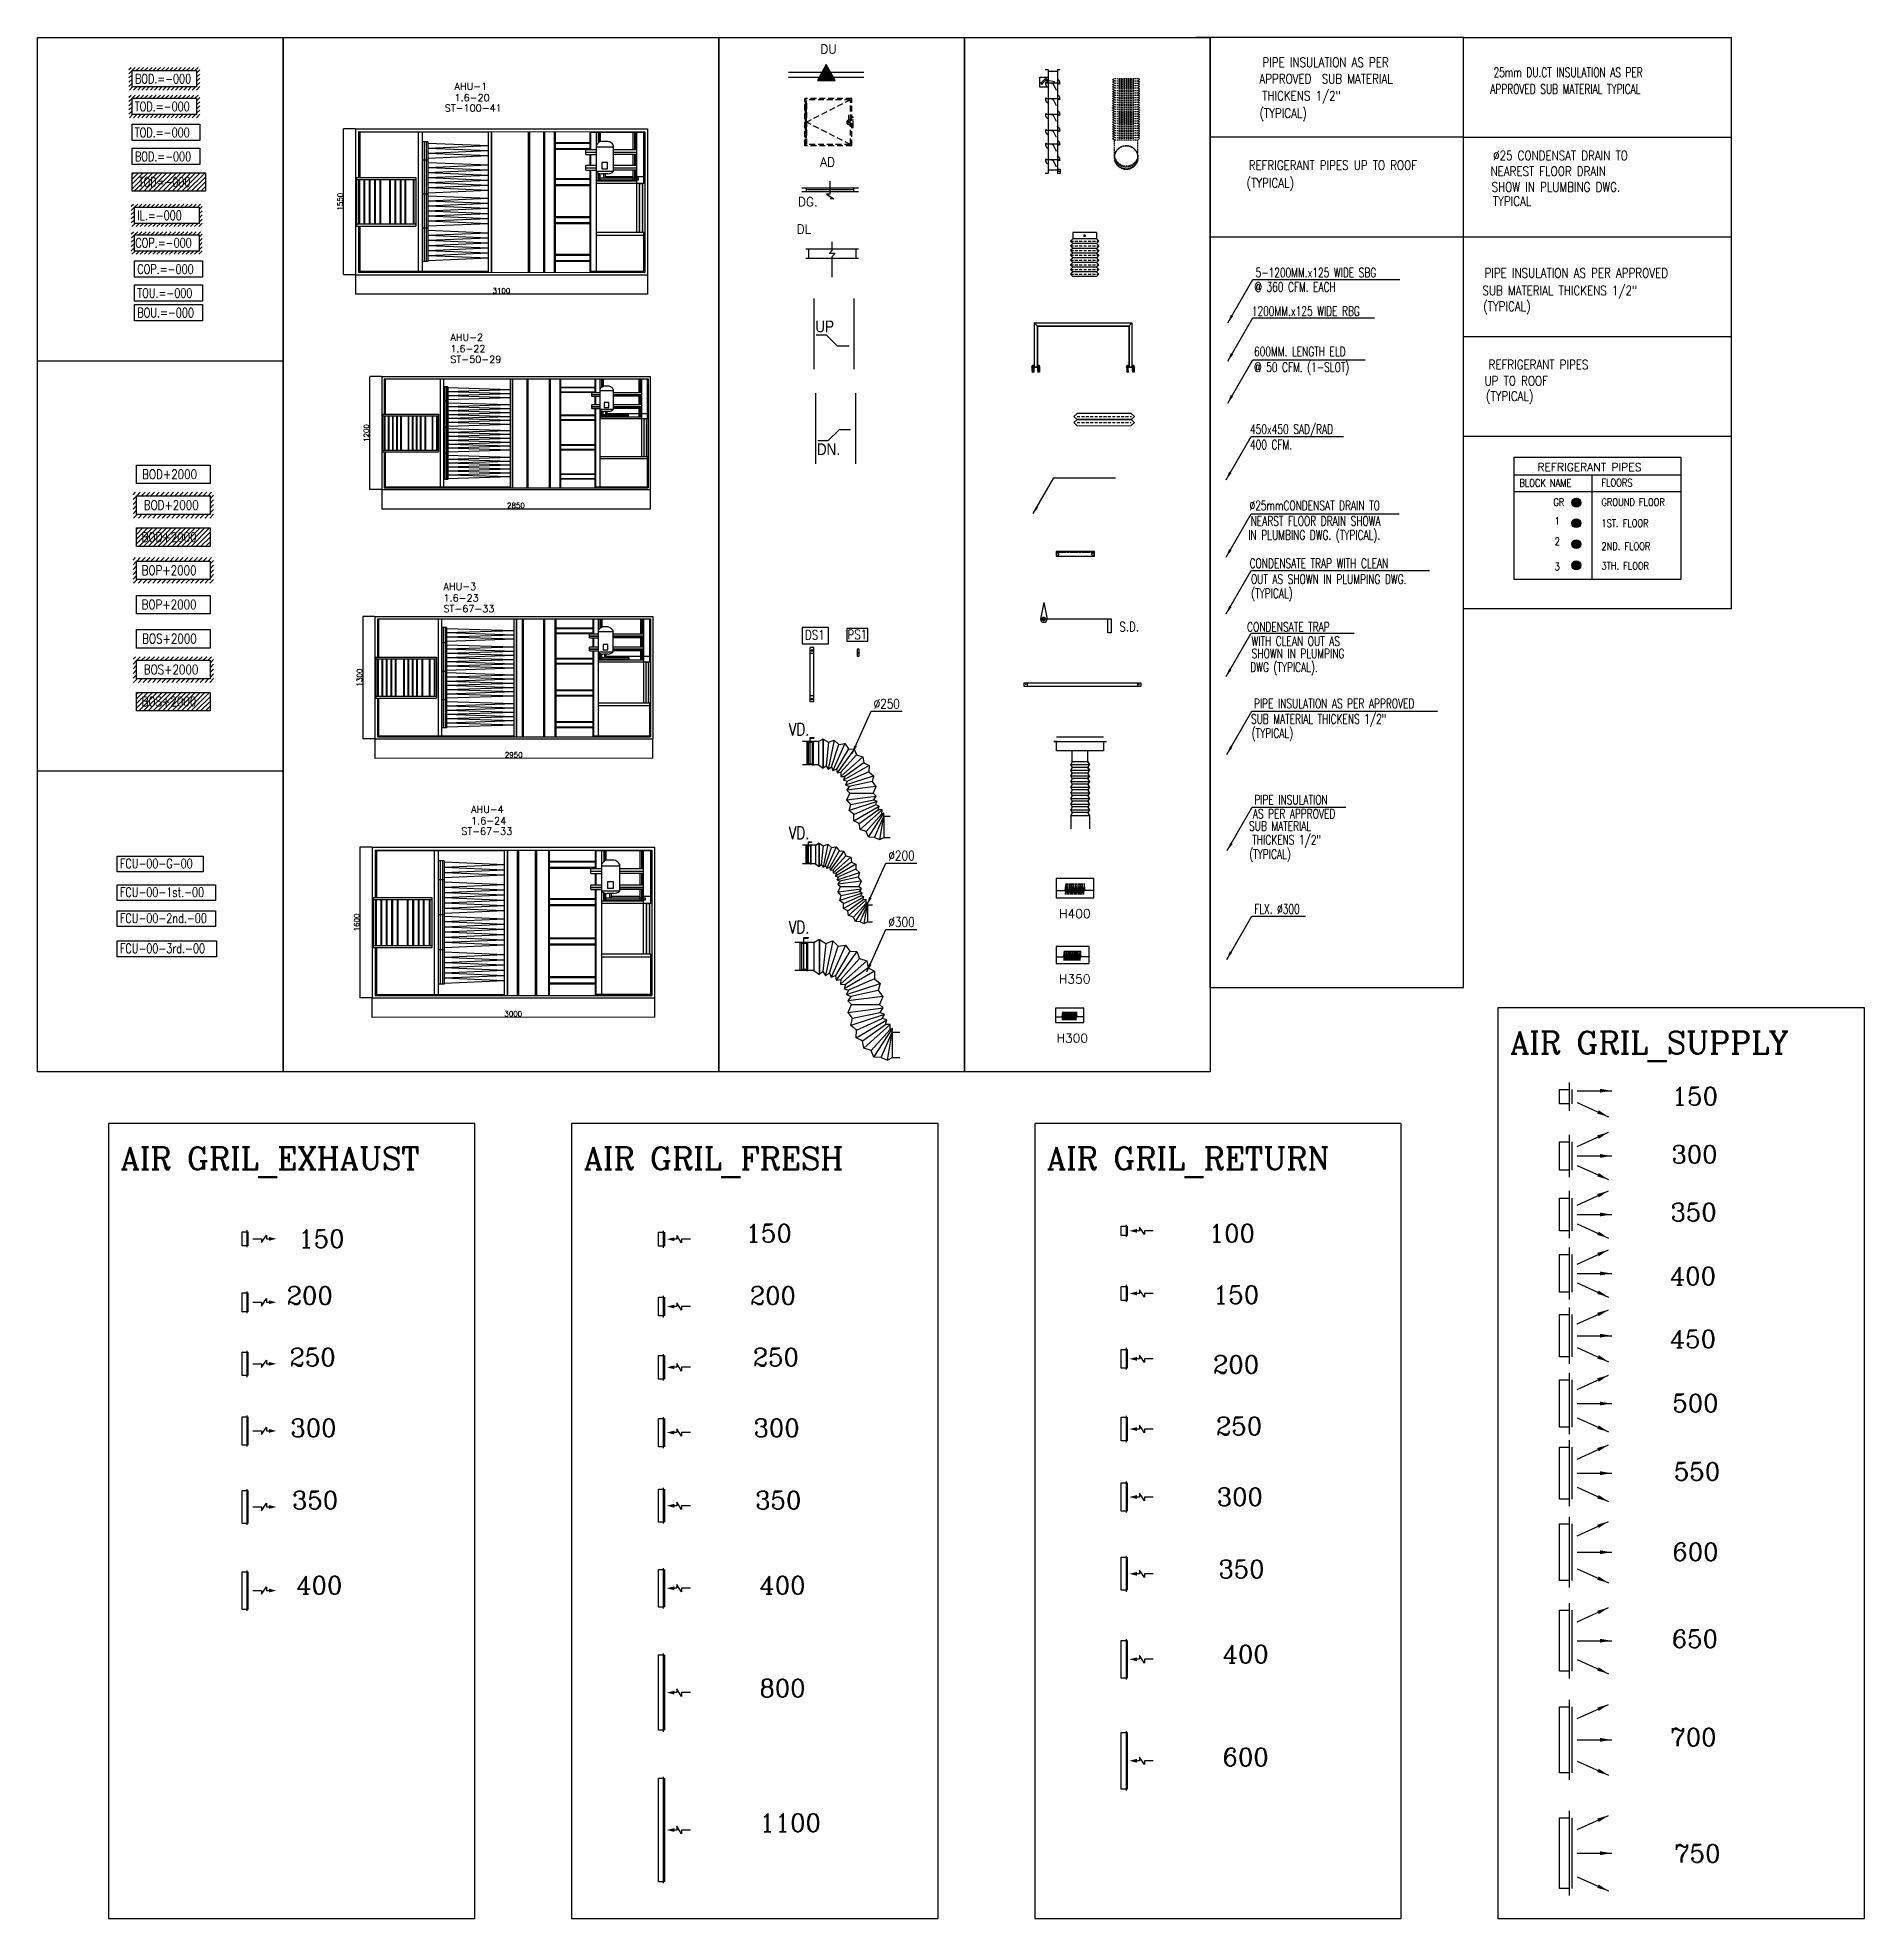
# Model space of a CAD drawing. Extents: x 462150 to 584251, y 35809 to 87318.
# Drawn here: x 555959 to 575352, y 64776 to 84745 of the extents above; entities that cross this region are included whole.
import ezdxf

# ---------------------------------------------------------------- set-up
doc = ezdxf.new("R2010")
doc.units = 0
doc.header["$LTSCALE"] = 500
doc.header["$MEASUREMENT"] = 0
for name, pattern in [('CENTER2', [1.125, 0.75, -0.125, 0.125, -0.125]), ('HIDDEN', [0.375, 0.25, -0.125]), ('HIDDEN2', [4.7625, 3.175, -1.5875])]:
    doc.linetypes.add(name, pattern=pattern)
for name, color, linetype in [('3-SUPPLY-DUCT', 3, 'Continuous'), ('6-RETURN-DUCT', 6, 'Continuous'), ('61-DUCT SUPPORT', 61, 'Continuous'), ('AC-AD', 120, 'Continuous'), ('AC-DUCT SUPPLY', 4, 'Continuous'), ('AC-EQUIPMENT', 230, 'Continuous'), ('AC-FLEXIBLE', 2, 'Continuous'), ('AC-GRILL', 2, 'Continuous'), ('AC-LEADER', 7, 'Continuous'), ('AC-S.C.D.', 150, 'Continuous'), ('AC-SUPPLY DUCT', 4, 'Continuous'), ('AC-SUPPORT', 124, 'Continuous'), ('AC-TEXT', 7, 'Continuous'), ('AC.REF.1ST.', 200, 'Continuous'), ('AC.REF.2ND.', 100, 'Continuous'), ('AC.REF.3RD.', 146, 'Continuous'), ('AC.REF.GR.', 222, 'Continuous'), ('AC.S.D.', 41, 'Continuous'), ('AC.VD.', 41, 'Continuous'), ('BOTOM-OF-D-F-G', 7, 'Continuous'), ('EQP', 1, 'Continuous'), ('GROUND FLOOR$0$AC-LEADER', 7, 'Continuous'), ('HVAC-EH', 220, 'Continuous'), ('M-TEXT', 7, 'Continuous'), ('M_A_H_ARROW', 2, 'Continuous'), ('M_ARR', 2, 'Continuous'), ('M_DOOR-L', 101, 'Continuous'), ('M_FLX', 2, 'Continuous'), ('M_SDUCT', 4, 'Continuous'), ('MFP-TEXT', 11, 'Continuous'), ('PL-W-DIM', 161, 'Continuous'), ('PL-W-TEXT', 7, 'Continuous'), ('SECOND fainl$0$AC-LEADER', 7, 'Continuous'), ('Text', 50, 'Continuous')]:
    doc.layers.add(name, color=color, linetype=linetype)
doc.styles.add('FF-LOOP', font='romanc.shx', dxfattribs={"height": 2})
doc.styles.add('GROUND FLOOR$0$ROMANS', font='ROMANS.shx', dxfattribs={"width": 0.8, "height": 100})
doc.styles.add('nour', font='swissci.ttf', dxfattribs={"height": 125})
doc.styles.add('PL-W-DIM', font='romanc.shx', dxfattribs={"height": 55})
doc.styles.add('PL-W-TEXT1', font='romanc.shx', dxfattribs={"height": 0.3})
doc.styles.add('ROMANS', font='romans.shx', dxfattribs={"width": 0.8, "height": 100})
doc.styles.add('SECOND fainl$0$ROMANS', font='ROMANS.shx', dxfattribs={"width": 0.7, "height": 100})
doc.dimstyles.new('GROUND FLOOR$0$DIM-100', dxfattribs={"dimscale": 100, "dimtxt": 1, "dimasz": 0.9, "dimexe": 0.3, "dimexo": 0.3, "dimgap": 0.3, "dimtad": 1, "dimdec": 0, "dimrnd": 10, "dimzin": 0, "dimdsep": 46, "dimtxsty": 'GROUND FLOOR$0$ROMANS', "dimcen": 0, "dimdle": 2, "dimclrd": 30, "dimclre": 30, "dimclrt": 7, "dimadec": 0, "dimazin": 0, "dimtfac": 1, "dimtdec": 0, "dimtix": 1, "dimtmove": 2, "dimatfit": 3, "dimfxl": 0, "dimtolj": 1, "dimtzin": 0, "dimarcsym": 0})
doc.dimstyles.new('PL-W-DIM', dxfattribs={"dimscale": 0, "dimtxt": 55, "dimasz": 1, "dimexe": 2, "dimexo": 2, "dimgap": 10, "dimtad": 1, "dimdec": 0, "dimrnd": 5, "dimzin": 1, "dimdsep": 46, "dimtxsty": 'PL-W-DIM', "dimcen": 1, "dimdle": 0.025, "dimclrd": 256, "dimclre": 256, "dimclrt": 256, "dimadec": 0, "dimazin": 0, "dimtfac": 5, "dimtdec": 0, "dimtofl": 0, "dimtmove": 2, "dimatfit": 3, "dimfxl": 0, "dimtolj": 1, "dimtzin": 0, "dimarcsym": 0})
doc.dimstyles.new('SECOND fainl$0$DIM-100', dxfattribs={"dimscale": 100, "dimtxt": 100, "dimasz": 0.9, "dimexe": 0.3, "dimexo": 0.3, "dimgap": 0.3, "dimtad": 1, "dimdec": 0, "dimrnd": 10, "dimzin": 0, "dimdsep": 46, "dimtxsty": 'SECOND fainl$0$ROMANS', "dimcen": 0, "dimdle": 2, "dimclrd": 30, "dimclre": 30, "dimclrt": 7, "dimadec": 0, "dimazin": 0, "dimtfac": 1, "dimtdec": 0, "dimtix": 1, "dimtmove": 2, "dimatfit": 3, "dimfxl": 0, "dimtolj": 1, "dimtzin": 0, "dimarcsym": 0})

msp = doc.modelspace()

# ---------------------------------------------------------------- texts
at = {"layer": 'AC-TEXT'}
for s, height, style, width, p in [('PIPE INSULATION AS PER', 100, 'ROMANS', 0.8, (568961.8, 84432.3, 0)), (' APPROVED  SUB MATERIAL  ', 100, 'ROMANS', 0.8, (568874.5, 84257.8, 0)), ('25mm DU.CT INSULATION AS PER', 100, 'ROMANS', 0.7, (571415.2, 84326, 0)), ('THICKENS 1/2" ', 100, 'ROMANS', 0.8, (568960.1, 84077.7, 0)), (' APPROVED SUB MATERIAL TYPICAL', 100, 'ROMANS', 0.7, (571332.4, 84149.6, 0)), (' (TYPICAL)', 100, 'ROMANS', 0.8, (568875.1, 83892.6, 0)), ('%%C25 CONDENSAT DRAIN TO', 100, 'ROMANS', 0.8, (571411, 83442.5, 0)), ('REFRIGERANT PIPES UP TO ROOF ', 100, 'ROMANS', 0.8, (568816.6, 83339.9, 0)), (' NEAREST FLOOR DRAIN ', 100, 'ROMANS', 0.8, (571328.9, 83275.8, 0)), ('(TYPICAL)', 100, 'ROMANS', 0.8, (568793.6, 83152.6, 0)), ('SHOW IN PLUMBING DWG.', 100, 'ROMANS', 0.8, (571394.7, 83109.1, 0)), (' TYPICAL', 100, 'ROMANS', 0.8, (571353.3, 82957.7, 0)), ('5-1200MM.x125 WIDE SBG', 100, 'SECOND fainl$0$ROMANS', 0.7, (568888.9, 82199.9, 0)), ('PIPE INSULATION AS PER APPROVED ', 100, 'ROMANS', 0.8, (571319.7, 82195.7, 0)), ('@ 360 CFM. EACH', 100, 'SECOND fainl$0$ROMANS', 0.7, (568876, 82047.2, 0)), (' SUB MATERIAL THICKENS 1/2" ', 100, 'ROMANS', 0.8, (571242.3, 82009.8, 0)), ('1200MM.x125 WIDE RBG', 100, 'SECOND fainl$0$ROMANS', 0.7, (568849.3, 81791.2, 0)), (' (TYPICAL)', 100, 'ROMANS', 0.8, (571250.4, 81842.2, 0)), ('@ 50 CFM. (1-SLOT)', 100, 'SECOND fainl$0$ROMANS', 0.7, (568872.7, 81195.5, 0)), ('600MM. LENGTH ELD', 100, 'SECOND fainl$0$ROMANS', 0.7, (568872.7, 81362.5, 0)), ('REFRIGERANT PIPES ', 100, 'ROMANS', 0.8, (571363.1, 81223.2, 0)), (' UP TO ROOF', 100, 'ROMANS', 0.8, (571265.3, 81050.3, 0)), ('(TYPICAL)', 100, 'ROMANS', 0.8, (571335, 80889, 0)), ('450x450 SAD/RAD', 100, 'SECOND fainl$0$ROMANS', 0.7, (568829.9, 80536.7, 0)), ('400 CFM.', 100, 'SECOND fainl$0$ROMANS', 0.7, (568829.9, 80372.9, 0)), ('BLOCK NAME', 80, 'ROMANS', 0.8, (571690.2, 79976.8, 0)), ('FLOORS', 80, 'ROMANS', 0.8, (572561.1, 79979.6, 0)), ('%%C25mmCONDENSAT DRAIN TO', 100, 'SECOND fainl$0$ROMANS', 0.7, (568825, 79727.3, 0)), ('GR', 80, 'ROMANS', 0.8, (572050.3, 79773.1, 0)), ('GROUND FLOOR', 80, 'ROMANS', 0.8, (572561.1, 79773.1, 0)), (' IN PLUMBING DWG. (TYPICAL).', 100, 'SECOND fainl$0$ROMANS', 0.7, (568763, 79413.9, 0)), (' NEARST FLOOR DRAIN SHOWA ', 100, 'SECOND fainl$0$ROMANS', 0.7, (568788, 79562.3, 0)), ('1', 80, 'ROMANS', 0.8, (572064.5, 79574, 0)), ('1ST. FLOOR', 80, 'ROMANS', 0.8, (572561.1, 79548.7, 0)), ('2', 80, 'ROMANS', 0.8, (572064.5, 79356.3, 0)), ('2ND. FLOOR', 80, 'ROMANS', 0.8, (572561.1, 79304.6, 0)), (' CONDENSATE TRAP WITH CLEAN ', 100, 'SECOND fainl$0$ROMANS', 0.7, (568777.4, 79112.9, 0)), ('3', 80, 'ROMANS', 0.8, (572064.5, 79088.5, 0)), ('3TH. FLOOR', 80, 'ROMANS', 0.8, (572561.1, 79097, 0)), ('OUT AS SHOWN IN PLUMPING DWG.  ', 100, 'SECOND fainl$0$ROMANS', 0.7, (568839.9, 78944.7, 0)), ('(TYPICAL)', 100, 'SECOND fainl$0$ROMANS', 0.7, (568841.7, 78794.7, 0)), ('S.D.', 100, 'ROMANS', 0.8, (567443, 78440.3, 0)), (' CONDENSATE TRAP', 100, 'SECOND fainl$0$ROMANS', 0.7, (568751.2, 78437.8, 0)), ('WITH CLEAN OUT AS', 100, 'SECOND fainl$0$ROMANS', 0.7, (568845.3, 78286.6, 0)), (' DWG (TYPICAL).', 100, 'SECOND fainl$0$ROMANS', 0.7, (568784, 78009.7, 0)), ('SHOWN IN PLUMPING  ', 100, 'SECOND fainl$0$ROMANS', 0.7, (568848.3, 78154.9, 0)), ('PIPE INSULATION AS PER APPROVED ', 100, 'SECOND fainl$0$ROMANS', 0.7, (568871.5, 77624.9, 0)), (' SUB MATERIAL THICKENS 1/2" ', 100, 'SECOND fainl$0$ROMANS', 0.7, (568791.9, 77460, 0)), (' (TYPICAL)', 100, 'SECOND fainl$0$ROMANS', 0.7, (568799.3, 77309.9, 0)), ('PIPE INSULATION', 100, 'SECOND fainl$0$ROMANS', 0.7, (568874.9, 76603.3, 0)), ('AS PER APPROVED ', 100, 'SECOND fainl$0$ROMANS', 0.7, (568859.4, 76454.5, 0)), (' SUB MATERIAL', 100, 'SECOND fainl$0$ROMANS', 0.7, (568771.7, 76323.4, 0)), ('THICKENS 1/2" ', 100, 'SECOND fainl$0$ROMANS', 0.7, (568854.5, 76177.2, 0)), (' (TYPICAL)', 100, 'SECOND fainl$0$ROMANS', 0.7, (568774, 76025.3, 0)), ('FLX. %%C300', 100, 'SECOND fainl$0$ROMANS', 0.7, (568874.5, 75442.5, 0))]:
    msp.add_text(s, height=height, dxfattribs=dict(at, style=style, width=width)).set_placement(p)
at = {"layer": 'AC.REF.1ST.', "color": 7, "style": 'ROMANS', "width": 0.75}
msp.add_text('FCU-00-1st.-00', height=100, dxfattribs=at).set_placement((556833.2, 75621.1, 0))
at = {"layer": 'AC.REF.2ND.', "color": 7, "style": 'ROMANS', "width": 0.75}
msp.add_text('FCU-00-2nd.-00', height=100, dxfattribs=at).set_placement((556833.2, 75345.4, 0))
at = {"layer": 'AC.REF.3RD.', "color": 7, "style": 'ROMANS', "width": 0.75}
msp.add_text('FCU-00-3rd.-00', height=100, dxfattribs=at).set_placement((556833.2, 75025.1, 0))
at = {"layer": 'AC.REF.GR.', "color": 7, "style": 'ROMANS', "width": 0.75}
msp.add_text('FCU-00-G-00', height=100, dxfattribs=at).set_placement((556833.2, 75925.2, 0))
at = {"layer": 'BOTOM-OF-D-F-G', "color": 7, "style": 'ROMANS'}
for s, height, width, p in [('BOD.=-000', 100, 0.75, (556991.3, 84258.5)), ('TOD.=-000', 100, 0.75, (556991.3, 83964.5)), ('TOD.=-000', 100, 0.75, (556991.3, 83688)), ('BOD.=-000', 100, 0.75, (556991.3, 83433.5)), ('TOD=-000', 100, 0.75, (557031.9, 83162.3)), ('IL.=-000', 100, 0.75, (557017.1, 82807.8)), ('COP.=-000', 100, 0.75, (556996.7, 82516.4)), ('COP.=-000', 100, 0.75, (557017.1, 82237.3)), ('TOU.=-000', 100, 0.75, (557017.1, 81982.8)), ('BOU.=-000', 100, 0.75, (557017.1, 81774.8)), ('%%C250 ', 101.53, 0.8, (564834.2, 77620.5, 0)), ('VD.', 131.58, 0.8, (563931.5, 77335.6, 0)), ('VD.', 131.58, 0.8, (563931.5, 76235.9, 0)), ('%%C200 ', 101.53, 0.8, (564990.9, 76008.8, 0)), ('VD.', 131.58, 0.8, (563931.5, 75234.2, 0)), ('%%C300', 101.53, 0.8, (564990.9, 75302.9, 0))]:
    msp.add_text(s, height=height, dxfattribs=dict(at, width=width)).set_placement(p)
at = {"layer": 'M-TEXT', "style": 'nour'}
for s, p in [('UP', (564215, 81616.1, 0)), ('DN.', (564231.3, 80311.7, 0))]:
    msp.add_text(s, height=125, dxfattribs=at).set_placement(p)
at = {"layer": 'MFP-TEXT', "style": 'ROMANS', "width": 0.8}
for s, p in [('BOD+2000', (557068.7, 80058.7, 0)), ('BOD+2000', (557085.4, 79731.8, 0)), ('BOD+2000', (557063, 79391.3, 0)), ('BOP+2000', (557063, 79039.2, 0)), ('BOP+2000', (557063, 78676.1, 0)), ('BOS+2000', (557068.7, 78313.1, 0)), ('BOS+2000', (557085.4, 77986.1, 0)), ('BOS+2000', (557063, 77645.7, 0))]:
    msp.add_text(s, height=100, dxfattribs=at).set_placement(p)
at = {"layer": 'PL-W-TEXT'}
for s, height, style, p in [('DU', 95.26, 'FF-LOOP', (564266.3, 84576.5, 0)), ('AHU-1', 75, 'PL-W-TEXT1', (560384.5, 84190.7)), ('1.6-20', 75, 'PL-W-TEXT1', (560384.5, 84069.9)), ('ST-100-41', 75, 'PL-W-TEXT1', (560281, 83959.9)), ('AD', 95.26, 'FF-LOOP', (564266.3, 83376.2, 0)), ('DG.', 95.26, 'FF-LOOP', (564029.2, 82954, -605.4)), ('DL', 95.26, 'FF-LOOP', (564016.6, 82664.4, 0)), ('AHU-2', 75, 'PL-W-TEXT1', (560340.8, 81526.3)), ('1.6-22', 75, 'PL-W-TEXT1', (560340.8, 81405.5)), ('ST-50-29', 75, 'PL-W-TEXT1', (560340.8, 81291.1)), ('REFRIGERANT PIPES ', 83.349, 'FF-LOOP', (571881.2, 80142.5, 0)), ('AHU-3', 75, 'PL-W-TEXT1', (560267.5, 78879.7)), ('ST-67-33', 75, 'PL-W-TEXT1', (560267.5, 78644.5)), ('1.6-23', 75, 'PL-W-TEXT1', (560267.5, 78758.8)), ('AHU-4', 75, 'PL-W-TEXT1', (560560.5, 76512.5)), ('ST-67-33', 75, 'PL-W-TEXT1', (560457.1, 76281.7)), ('1.6-24', 75, 'PL-W-TEXT1', (560560.5, 76391.6)), ('H400', 95.26, 'FF-LOOP', (566803, 75396.6, 0)), ('H350', 95.26, 'FF-LOOP', (566801.5, 74702.3, 0)), ('H300', 95.26, 'FF-LOOP', (566776.4, 74073.7)), ('AIR GRIL_SUPPLY', 238.14, 'FF-LOOP', (571590.9, 73955.4, 0)), ('150', 190.51, 'FF-LOOP', (573308.3, 73409.7)), ('AIR GRIL_EXHAUST', 238.14, 'FF-LOOP', (556839, 72726.4, 0)), ('AIR GRIL_FRESH', 238.14, 'FF-LOOP', (561756.3, 72726.4, 0)), ('AIR GRIL_RETURN', 238.14, 'FF-LOOP', (566673.6, 72726.4, 0)), ('300', 190.51, 'FF-LOOP', (573303.2, 72793)), ('350', 190.51, 'FF-LOOP', (573294.2, 72178.5)), ('150', 190.51, 'FF-LOOP', (563475.1, 71954.6)), ('100', 190.51, 'FF-LOOP', (568392.3, 71954.6)), ('150', 190.51, 'FF-LOOP', (558726.6, 71896.2)), ('400', 190.51, 'FF-LOOP', (573286.7, 71500.1)), ('150', 190.51, 'FF-LOOP', (568436.6, 71302.3)), ('200', 190.51, 'FF-LOOP', (558602, 71292.6)), ('200', 190.51, 'FF-LOOP', (563519.3, 71292.6)), ('450', 190.51, 'FF-LOOP', (573286.7, 70831.8)), ('250', 190.51, 'FF-LOOP', (558633.6, 70638.7)), ('250', 190.51, 'FF-LOOP', (563550.8, 70638.7)), ('200', 190.51, 'FF-LOOP', (568436.6, 70561.1)), ('500', 190.51, 'FF-LOOP', (573313.6, 70151.2)), ('250', 190.51, 'FF-LOOP', (568468.1, 69907.2)), ('300', 190.51, 'FF-LOOP', (558641.5, 69888)), ('300', 190.51, 'FF-LOOP', (563558.8, 69888)), ('550', 190.51, 'FF-LOOP', (573330.7, 69424.9)), ('350', 190.51, 'FF-LOOP', (558659.3, 69121.1)), ('350', 190.51, 'FF-LOOP', (563576.6, 69121.1)), ('300', 190.51, 'FF-LOOP', (568476.1, 69156.4)), ('600', 190.51, 'FF-LOOP', (573313.6, 68572.6)), ('350', 190.51, 'FF-LOOP', (568493.9, 68389.5)), ('400', 190.51, 'FF-LOOP', (558703.9, 68216.9)), ('400', 190.51, 'FF-LOOP', (563621.2, 68216.9)), ('650', 190.51, 'FF-LOOP', (573307.9, 67648.4)), ('400', 190.51, 'FF-LOOP', (568538.5, 67485.4)), ('800', 190.51, 'FF-LOOP', (563621.2, 67124.2)), ('700', 190.51, 'FF-LOOP', (573292.1, 66604.9)), ('600', 190.51, 'FF-LOOP', (568538.5, 66392.6)), ('1100', 190.51, 'FF-LOOP', (563621.2, 65695.4)), ('750', 190.51, 'FF-LOOP', (573333.9, 65368.7))]:
    msp.add_text(s, height=height, dxfattribs=dict(at, style=style)).set_placement(p)
at = {"layer": 'Text', "style": 'ROMANS', "width": 0.8}
for s, p in [('DS1', (564104.8, 78354.3, 0)), ('PS1', (564556.4, 78357.5))]:
    msp.add_text(s, height=100, dxfattribs=at).set_placement(p)

# ---------------------------------------------------------------- blocks, each defined once
blk = doc.blocks.new('eh')
at = {"layer": 'HVAC-EH', "color": 242, "ltscale": 10}
for p, q in [((-175, -109), (-92, -109)), ((-92, -109), (-84, -45)), ((-84, -45), (-91, -149)), ((-74, -149), (-84, -45)), ((-67, -45), (-74, -149)), ((-57, -149), (-67, -45)), ((-50, -45), (-57, -149)), ((-40, -149), (-50, -45)), ((-33, -45), (-40, -149)), ((-24, -149), (-33, -45)), ((-17, -45), (-24, -149)), ((-7, -149), (-17, -45)), ((0, -45), (-7, -149)), ((10, -149), (0, -45)), ((17, -45), (10, -149)), ((27, -149), (17, -45)), ((34, -45), (27, -149)), ((43, -149), (34, -45)), ((50, -45), (43, -149)), ((60, -149), (50, -45)), ((67, -45), (60, -149)), ((77, -149), (67, -45)), ((84, -45), (77, -149)), ((92, -109), (84, -45)), ((175, -109), (92, -109))]:
    blk.add_line(p, q, dxfattribs=at)
at = {"layer": 'HVAC-EH', "color": 2, "ltscale": 10}
blk.add_lwpolyline([(-175, -180), (175, -180), (175, 0), (-175, 0)], close=True, dxfattribs=at)
blk = doc.blocks.new('H400')
at = {"layer": 'HVAC-EH', "xscale": 1.142857142855064, "yscale": 1.142857142855064, "zscale": 1.142857142855064}
blk.add_blockref('eh', (-200, 206), dxfattribs=at)
blk = doc.blocks.new('H350')
at = {"layer": 'HVAC-EH'}
blk.add_blockref('eh', (-175, 180), dxfattribs=at)
blk = doc.blocks.new('H300')
at = {"layer": 'HVAC-EH', "xscale": 0.8555524389084894, "yscale": 0.8555524389084894, "zscale": 0.8555524389084894}
blk.add_blockref('eh', (-150, 154), dxfattribs=at)
blk = doc.blocks.new('77')
at = {"layer": 'AC-SUPPORT'}
h = blk.add_hatch(color=256, dxfattribs=at)
edge = h.paths.add_edge_path()
edge.add_ellipse((0, 0), major_axis=(7.43, 7.43), ratio=1, start_angle=133.5671, end_angle=313.5671, ccw=False)
edge.add_ellipse((0, 0), major_axis=(7.43, 7.43), ratio=1, start_angle=-46.4329, end_angle=133.5671, ccw=False)
at = {"layer": 'AC-SUPPORT', "linetype": 'HIDDEN'}
blk.add_lwpolyline([(36, 10), (36, -10), (-39, -10), (-39, 10)], close=True, dxfattribs=at)
blk = doc.blocks.new('GR')
at = {"layer": 'AC.REF.GR.'}
blk.add_hatch(color=256, dxfattribs=at).paths.add_polyline_path([(-37, 0, 1), (37, 0, 1)])
for radius in [46.8, 37.3]:
    blk.add_circle((0, 0), radius, dxfattribs=at)
blk = doc.blocks.new('1')
at = {"layer": 'AC.REF.1ST.'}
blk.add_hatch(color=256, dxfattribs=at).paths.add_polyline_path([(-37, 0, 1), (37, 0, 1)])
for radius in [46.8, 37.3]:
    blk.add_circle((0, 0), radius, dxfattribs=at)
blk = doc.blocks.new('2')
at = {"layer": 'AC.REF.2ND.'}
blk.add_hatch(color=256, dxfattribs=at).paths.add_polyline_path([(-37, 0, 1), (37, 0, 1)])
for radius in [46.8, 37.3]:
    blk.add_circle((0, 0), radius, dxfattribs=at)
blk = doc.blocks.new('3')
at = {"layer": 'AC.REF.3RD.'}
blk.add_hatch(color=256, dxfattribs=at).paths.add_polyline_path([(-37, 0, 1), (37, 0, 1)])
for radius in [46.8, 37.3]:
    blk.add_circle((0, 0), radius, dxfattribs=at)
blk = doc.blocks.new('AD')
at = {"layer": 'AC-AD', "linetype": 'HIDDEN', "ltscale": 0.5}
for p, q in [((479, 250), (-21, 250)), ((-21, -250), (-21, 250)), ((464, 236), (-21, 236)), ((0, 221), (-21, 221)), ((0, 207), (-21, 207)), ((464, 236), (0, 0)), ((0, -236), (0, 236)), ((464, 20), (464, 236)), ((479, 19), (479, 250)), ((0, 193), (-21, 193)), ((0, 179), (-21, 179)), ((0, 164), (-21, 164)), ((0, 150), (-21, 150)), ((0, 136), (-21, 136)), ((0, 121), (-21, 121)), ((0, 107), (-21, 107)), ((0, 93), (-21, 93)), ((0, 79), (-21, 79)), ((0, 64), (-21, 64)), ((0, 50), (-21, 50)), ((0, 36), (-21, 36)), ((0, 21), (-21, 21)), ((0, 7), (-21, 7)), ((464, -236), (0, 0)), ((446, 23), (446, 70)), ((448, 28), (448, 70)), ((462, -8), (462, 11)), ((495, 24), (464, 14)), ((479, 56), (488, 56)), ((495, -49), (495, 49)), ((0, -7), (-21, -7)), ((0, -21), (-21, -21)), ((0, -36), (-21, -36)), ((0, -50), (-21, -50)), ((0, -64), (-21, -64)), ((0, -79), (-21, -79)), ((0, -93), (-21, -93)), ((0, -107), (-21, -107)), ((0, -121), (-21, -121)), ((0, -136), (-21, -136)), ((0, -150), (-21, -150)), ((0, -164), (-21, -164)), ((0, -179), (-21, -179)), ((0, -193), (-21, -193)), ((446, -24), (446, -29)), ((495, -24), (464, -11)), ((464, -236), (464, -21)), ((479, -250), (479, -17)), ((479, -56), (488, -56)), ((0, -207), (-21, -207)), ((0, -221), (-21, -221)), ((464, -236), (-21, -236)), ((479, -250), (-21, -250))]:
    blk.add_line(p, q, dxfattribs=at)
for radius in [7.58, 3.68]:
    blk.add_circle((445, -1), radius, dxfattribs=at)
for centre, radius, start, end in [((445, -1), 20.2, 96.789, 263.211), ((442, 23), 3.71, 276.789, 0), ((447, 70), 1.26, 0, 180), ((445, -1), 28.3, 33.8853, 88.2098), ((445, -1), 24.8, 36.1882, 87.954), ((465, 11), 2.86, 108.2611, 180), ((488, 49), 7.14, 0, 90), ((442, -24), 3.71, 0, 83.211), ((445, -1), 24.8, 272.046, 332.7641), ((445, -1), 28.3, 271.7902, 333.234), ((465, -8), 2.86, 180, 246.5184), ((488, -49), 7.14, 270, 0)]:
    blk.add_arc(centre, radius, start, end, dxfattribs=at)
blk = doc.blocks.new('R200')
for p, q in [((-27, -192), (-27, 34)), ((-27, 34), (4, 34)), ((-27, 29), (4, 29)), ((4, 34), (4, 29)), ((-9, -8), (-45, -8)), ((-9, -192), (-45, -192))]:
    blk.add_line(p, q)
for points in [[(-54, -200), (-54, 0), (-45, 0), (-45, -200)], [(0, -200), (0, 0), (-9, 0), (-9, -200)]]:
    blk.add_lwpolyline(points, close=True)
blk = doc.blocks.new('*D558')
at = {"layer": 'Defpoints', "color": 0}
for p in [(559207, 83778), (559333, 83778), (559332, 82228)]:
    blk.add_point(p, dxfattribs=at)
at = {"layer": 'PL-W-DIM', "lineweight": -2}
for p, q in [((559331, 83778), (559205, 83778)), ((559207, 82229), (559207, 83777)), ((559330, 82228), (559205, 82228))]:
    blk.add_line(p, q, dxfattribs=at)
at = {"layer": 'PL-W-DIM'}
for points in [[(559207, 83777), (559208, 83777), (559207, 83778)], [(559207, 82229), (559207, 82229), (559207, 82228)]]:
    blk.add_solid(points, dxfattribs=at)
at = {"layer": 'PL-W-DIM', "insert": (559170, 83003), "char_height": 55, "attachment_point": 5, "rotation": 89.9835, "style": 'PL-W-DIM'}
blk.add_mtext('\\A1;1550', dxfattribs=at)
blk = doc.blocks.new('*D559')
at = {"layer": 'Defpoints', "color": 0}
for p in [(559414, 78600), (559538, 78600), (559538, 77300)]:
    blk.add_point(p, dxfattribs=at)
at = {"layer": 'PL-W-DIM', "lineweight": -2}
for p, q in [((559536, 78600), (559412, 78600)), ((559414, 77301), (559414, 78599)), ((559536, 77300), (559412, 77300))]:
    blk.add_line(p, q, dxfattribs=at)
at = {"layer": 'PL-W-DIM'}
for points in [[(559413, 78599), (559414, 78599), (559414, 78600)], [(559413, 77301), (559414, 77301), (559414, 77300)]]:
    blk.add_solid(points, dxfattribs=at)
at = {"layer": 'PL-W-DIM', "insert": (559376, 77950), "char_height": 55, "attachment_point": 5, "rotation": 90, "style": 'PL-W-DIM'}
blk.add_mtext('\\A1;1300', dxfattribs=at)
blk = doc.blocks.new('*D560')
at = {"layer": 'Defpoints', "color": 0}
for p in [(559383, 76150), (559508, 76150), (559508, 74550)]:
    blk.add_point(p, dxfattribs=at)
at = {"layer": 'PL-W-DIM', "lineweight": -2}
for p, q in [((559506, 76150), (559381, 76150)), ((559383, 74551), (559383, 76149)), ((559506, 74550), (559381, 74550))]:
    blk.add_line(p, q, dxfattribs=at)
at = {"layer": 'PL-W-DIM'}
for points in [[(559383, 76149), (559384, 76149), (559383, 76150)], [(559383, 74551), (559384, 74551), (559383, 74550)]]:
    blk.add_solid(points, dxfattribs=at)
at = {"layer": 'PL-W-DIM', "insert": (559346, 75350), "char_height": 55, "attachment_point": 5, "rotation": 90, "style": 'PL-W-DIM'}
blk.add_mtext('\\A1;1600', dxfattribs=at)
blk = doc.blocks.new('*D561')
at = {"layer": 'Defpoints', "color": 0}
for p in [(559508, 74550), (562508, 74550), (559508, 74342)]:
    blk.add_point(p, dxfattribs=at)
at = {"layer": 'PL-W-DIM', "lineweight": -2}
for p, q in [((559508, 74548), (559508, 74340)), ((562508, 74548), (562508, 74341)), ((562507, 74343), (559509, 74342))]:
    blk.add_line(p, q, dxfattribs=at)
at = {"layer": 'PL-W-DIM'}
for points in [[(559509, 74343), (559509, 74342), (559508, 74342)], [(562507, 74343), (562507, 74342), (562508, 74343)]]:
    blk.add_solid(points, dxfattribs=at)
at = {"layer": 'PL-W-DIM', "insert": (561008, 74380), "char_height": 55, "attachment_point": 5, "rotation": 0.0039, "style": 'PL-W-DIM'}
blk.add_mtext('\\A1;3000', dxfattribs=at)
blk = doc.blocks.new('*D562')
at = {"layer": 'Defpoints', "color": 0}
for p in [(559538, 77300), (562488, 77300), (559538, 77092)]:
    blk.add_point(p, dxfattribs=at)
at = {"layer": 'PL-W-DIM', "lineweight": -2}
for p, q in [((559538, 77298), (559538, 77090)), ((562488, 77298), (562488, 77091)), ((562487, 77093), (559539, 77092))]:
    blk.add_line(p, q, dxfattribs=at)
at = {"layer": 'PL-W-DIM'}
for points in [[(559539, 77093), (559539, 77092), (559538, 77092)], [(562487, 77093), (562487, 77092), (562488, 77093)]]:
    blk.add_solid(points, dxfattribs=at)
at = {"layer": 'PL-W-DIM', "insert": (561013, 77130), "char_height": 55, "attachment_point": 5, "rotation": 0.0032, "style": 'PL-W-DIM'}
blk.add_mtext('\\A1;2950', dxfattribs=at)
blk = doc.blocks.new('*D563')
at = {"layer": 'Defpoints', "color": 0}
for p in [(559487, 81146), (559612, 81146), (559612, 79946)]:
    blk.add_point(p, dxfattribs=at)
at = {"layer": 'PL-W-DIM', "lineweight": -2}
for p, q in [((559610, 81146), (559485, 81146)), ((559487, 79947), (559487, 81145)), ((559610, 79946), (559485, 79946))]:
    blk.add_line(p, q, dxfattribs=at)
at = {"layer": 'PL-W-DIM'}
for points in [[(559487, 81145), (559487, 81145), (559487, 81146)], [(559487, 79947), (559487, 79947), (559487, 79946)]]:
    blk.add_solid(points, dxfattribs=at)
at = {"layer": 'PL-W-DIM', "insert": (559449, 80546), "char_height": 55, "attachment_point": 5, "rotation": 90, "style": 'PL-W-DIM'}
blk.add_mtext('\\A1;1200', dxfattribs=at)
blk = doc.blocks.new('*D556')
at = {"layer": 'Defpoints', "color": 0}
for p in [(559612, 79946), (562462, 79946), (559612, 79739)]:
    blk.add_point(p, dxfattribs=at)
at = {"layer": 'PL-W-DIM', "lineweight": -2}
for p, q in [((559612, 79944), (559612, 79737)), ((562462, 79944), (562462, 79737)), ((562461, 79739), (559613, 79739))]:
    blk.add_line(p, q, dxfattribs=at)
at = {"layer": 'PL-W-DIM'}
for points in [[(559613, 79739), (559613, 79739), (559612, 79739)], [(562461, 79739), (562461, 79739), (562462, 79739)]]:
    blk.add_solid(points, dxfattribs=at)
at = {"layer": 'PL-W-DIM', "insert": (561037, 79777), "char_height": 55, "attachment_point": 5, "style": 'PL-W-DIM'}
blk.add_mtext('\\A1;2850', dxfattribs=at)
blk = doc.blocks.new('*D557')
at = {"layer": 'Defpoints', "color": 0}
for p in [(559332, 82228), (562432, 82228), (559332, 82021)]:
    blk.add_point(p, dxfattribs=at)
at = {"layer": 'PL-W-DIM', "lineweight": -2}
for p, q in [((559332, 82226), (559332, 82019)), ((562432, 82226), (562432, 82019)), ((562431, 82021), (559333, 82021))]:
    blk.add_line(p, q, dxfattribs=at)
at = {"layer": 'PL-W-DIM'}
for points in [[(559333, 82021), (559333, 82020), (559332, 82021)], [(562431, 82021), (562431, 82021), (562432, 82021)]]:
    blk.add_solid(points, dxfattribs=at)
at = {"layer": 'PL-W-DIM', "insert": (560882, 82058), "char_height": 55, "attachment_point": 5, "rotation": 0.0038, "style": 'PL-W-DIM'}
blk.add_mtext('\\A1;3100', dxfattribs=at)
blk = doc.blocks.new('M_A_H_ARROWS')
at = {"layer": 'M_A_H_ARROW'}
blk.add_lwpolyline([(6, 0, 0, 1, 0), (4, 0, 0, 0, 0), (0, 0, 0, 0, 0)], format="xyseb", dxfattribs=at)
blk = doc.blocks.new('M_A_H_ARROWR')
at = {"layer": 'M_A_H_ARROW', "color": 2}
blk.add_lwpolyline([(0, 0), (-2, 0), (-3.5, 0), (-4, 0.5), (-4, -0.5), (-4.5, 0), (-6, 0)], dxfattribs=at)
blk = doc.blocks.new('DL.')
at = {"layer": 'M_DOOR-L'}
for p, q in [((-281, 0), (281, 0)), ((-250, 0), (-250, -100)), ((250, 0), (250, -100)), ((-281, -100), (281, -100))]:
    blk.add_line(p, q, dxfattribs=at)
at = {"layer": 'M_ARR', "xscale": 62.5, "yscale": 62.5, "zscale": 62.5, "rotation": 270}
blk.add_blockref('M_A_H_ARROWR', (0, -300), dxfattribs=at)
blk = doc.blocks.new('SAR')
at = {"layer": 'AC-LEADER'}
for p, q in [((-0.193, -0.04), (-0.145, 0.04)), ((-0.192, 0), (-0.193, -0.04)), ((-0.145, 0.04), (-0.145, 0))]:
    blk.add_line(p, q, dxfattribs=at)
blk.add_lwpolyline([(-0.192, 0), (-0.33, 0)], dxfattribs=at)
blk.add_lwpolyline([(0, 0, 0, 0.0372, 0), (-0.074, 0, 0, 0, 0), (-0.145, 0, 0, 0, 0)], format="xyseb", dxfattribs=at)
blk = doc.blocks.new('DG')
at = {"layer": 'AC-DUCT SUPPLY'}
for p, q in [((0, 0.3), (0, -0.3)), ((0.041, 0.25), (0, 0.25)), ((0.041, 0.3), (0.041, -0.3)), ((0.041, -0.25), (0, -0.25))]:
    blk.add_line(p, q, dxfattribs=at)
at = {"layer": 'AC-LEADER'}
blk.add_line((0.02, 0.25), (0.02, -0.25), dxfattribs=at)
blk.add_blockref('SAR', (0.258, 0))
blk = doc.blocks.new('*U182')
at = {"color": 13, "linetype": 'HIDDEN', "ltscale": 0.25}
for p, q in [((-33, 368), (-33, -208)), ((33, 368), (33, -209))]:
    blk.add_line(p, q, dxfattribs=at)
at = {"color": 12, "linetype": 'Continuous'}
for points in [[(-33, -242), (0, -208), (0, 368), (-33, 402), (-66, 368), (-65, -208), (-33, -242)], [(33, -242), (65, -208), (65, 368), (33, 401), (0, 368), (0, -209), (33, -242)]]:
    blk.add_lwpolyline(points, dxfattribs=at)
blk = doc.blocks.new('*U184')
at = {"color": 9, "linetype": 'HIDDEN2', "ltscale": 0.005}
blk.add_line((-5, 21), (400, 21), dxfattribs=at)
at = {"color": 9, "linetype": 'Continuous'}
for points in [[(-5, -21), (400, -21), (400, 29), (-5, 29)], [(23, 7), (10, 14), (-2, 7), (-2, -7), (10, -14), (23, -7)], [(373, 7), (385, 14), (397, 7), (397, -7), (385, -14), (373, -7)]]:
    blk.add_lwpolyline(points, close=True, dxfattribs=at)
blk = doc.blocks.new('*U185')
at = {"layer": 'AC-SUPPORT'}
for p, q in [((503, 0, 0), (-736, 0, 0)), ((-736, 0, 0), (-736, -35, 0)), ((-702, 0), (-702, -35, 0)), ((469, 0), (469, -35, 0)), ((503, 0, 0), (503, -35, 0)), ((503, -35, 0), (-736, -35, 0)), ((503, -35, 0), (498, -35, 0)), ((503, -35, 0), (498, -35, 0))]:
    blk.add_line(p, q, dxfattribs=at)
at = {"layer": 'AC-SUPPORT', "const_width": 7.92, "elevation": 0}
for points in [[(-714, -18, 1), (-722, -18, 1)], [(-714, -18, 1), (-722, -18, 1)], [(481, -17, -1), (489, -17, -1)], [(481, -17, -1), (489, -17, -1)]]:
    blk.add_lwpolyline(points, format="xyb", close=True, dxfattribs=at)
blk = doc.blocks.new('*U187')
at = {"layer": '61-DUCT SUPPORT', "color": 9, "ltscale": 0.5}
for p, q in [((-595, 30), (-595, -435)), ((-595, 30), (442, 30)), ((-565, 0), (-595, 30)), ((-565, 0), (-565, -435)), ((-565, 0), (412, 0)), ((412, 0), (442, 30)), ((442, 30), (442, -435)), ((-562, -3), (-562, -435)), ((-562, -3), (412, -3)), ((409, -3), (409, -435)), ((412, 0), (412, -435)), ((-624, -435), (-624, -439)), ((-624, -435), (-604, -435)), ((-624, -439), (-614, -439)), ((-617, -485), (-619, -493)), ((-619, -493), (-616, -490)), ((-616, -476), (-617, -479)), ((-616, -479), (-617, -482)), ((-617, -479), (-600, -479)), ((-617, -482), (-617, -485)), ((-600, -482), (-617, -482)), ((-599, -485), (-617, -485)), ((-616, -432), (-616, -425)), ((-614, -432), (-616, -432)), ((-616, -476), (-616, -446)), ((-600, -446), (-616, -446)), ((-600, -476), (-616, -476)), ((-600, -479), (-616, -479)), ((-616, -490), (-612, -493)), ((-602, -424), (-614, -424)), ((-614, -432), (-614, -445)), ((-603, -432), (-614, -432)), ((-614, -433), (-614, -433)), ((-614, -433), (-614, -433)), ((-613, -445), (-614, -446)), ((-603, -445), (-614, -445)), ((-603, -445), (-614, -446)), ((-614, -446), (-613, -447)), ((-613, -447), (-614, -447)), ((-614, -447), (-613, -448)), ((-603, -447), (-614, -447)), ((-613, -448), (-614, -449)), ((-603, -448), (-614, -449)), ((-613, -449), (-614, -450)), ((-614, -449), (-613, -449)), ((-603, -449), (-614, -450)), ((-614, -450), (-613, -451)), ((-613, -451), (-614, -452)), ((-603, -451), (-614, -452)), ((-613, -452), (-614, -453)), ((-614, -452), (-613, -452)), ((-603, -452), (-614, -453)), ((-614, -453), (-613, -454)), ((-613, -454), (-614, -455)), ((-603, -454), (-614, -455)), ((-613, -455), (-614, -456)), ((-614, -455), (-613, -455)), ((-603, -455), (-614, -456)), ((-614, -456), (-613, -457)), ((-613, -457), (-614, -457)), ((-614, -457), (-613, -458)), ((-603, -457), (-614, -457)), ((-613, -458), (-614, -459)), ((-603, -458), (-614, -459)), ((-614, -459), (-613, -460)), ((-613, -476), (-614, -493)), ((-604, -446), (-613, -447)), ((-604, -447), (-613, -448)), ((-604, -449), (-613, -449)), ((-604, -450), (-613, -451)), ((-604, -452), (-613, -452)), ((-604, -453), (-613, -454)), ((-604, -455), (-613, -455)), ((-604, -456), (-613, -457)), ((-604, -457), (-613, -458)), ((-604, -459), (-613, -460)), ((-613, -460), (-613, -475)), ((-613, -460), (-604, -460)), ((-613, -475), (-613, -476)), ((-612, -432), (-612, -425)), ((-605, -474), (-612, -474)), ((-612, -493), (-610, -489)), ((-610, -489), (-609, -471)), ((-608, -471), (-609, -471)), ((-608, -420), (-608, -498)), ((-607, -489), (-608, -471)), ((-604, -493), (-607, -489)), ((-604, -432), (-604, -425)), ((-604, -435), (-537, -435)), ((-603, -445), (-604, -446)), ((-604, -446), (-603, -447)), ((-603, -447), (-604, -447)), ((-604, -447), (-603, -448)), ((-603, -448), (-604, -449)), ((-603, -449), (-604, -450)), ((-604, -449), (-603, -449)), ((-604, -450), (-603, -451)), ((-603, -451), (-604, -452)), ((-603, -452), (-604, -453)), ((-604, -452), (-603, -452)), ((-604, -453), (-603, -454)), ((-603, -454), (-604, -455)), ((-603, -455), (-604, -456)), ((-604, -455), (-603, -455)), ((-604, -456), (-603, -457)), ((-603, -457), (-604, -457)), ((-604, -457), (-603, -458)), ((-603, -458), (-604, -459)), ((-604, -459), (-604, -460)), ((-604, -460), (-604, -476)), ((-604, -475), (-604, -476)), ((-604, -476), (-603, -493)), ((-601, -490), (-604, -493)), ((-600, -432), (-603, -432)), ((-603, -432), (-603, -445)), ((-603, -439), (-554, -439)), ((-603, -445), (-603, -445)), ((-601, -476), (-600, -479)), ((-598, -493), (-601, -490)), ((-600, -432), (-600, -425)), ((-600, -446), (-600, -476)), ((-600, -479), (-600, -482)), ((-600, -482), (-599, -485)), ((-600, -485), (-598, -493)), ((-558, -485), (-559, -493)), ((-559, -493), (-556, -490)), ((-557, -479), (-558, -482)), ((-557, -482), (-558, -485)), ((-540, -482), (-558, -482)), ((-540, -485), (-558, -485)), ((-557, -432), (-557, -425)), ((-555, -432), (-557, -432)), ((-557, -476), (-557, -446)), ((-541, -446), (-557, -446)), ((-556, -476), (-557, -479)), ((-541, -476), (-557, -476)), ((-541, -479), (-557, -479)), ((-557, -479), (-540, -479)), ((-556, -490), (-553, -493)), ((-543, -424), (-555, -424)), ((-543, -432), (-555, -432)), ((-553, -476), (-555, -493)), ((-554, -432), (-554, -445)), ((-554, -433), (-554, -433)), ((-554, -433), (-554, -433)), ((-553, -445), (-554, -446)), ((-544, -445), (-554, -445)), ((-544, -445), (-554, -446)), ((-554, -446), (-553, -447)), ((-553, -447), (-554, -447)), ((-554, -447), (-553, -448)), ((-544, -447), (-554, -447)), ((-553, -448), (-554, -449)), ((-544, -448), (-554, -449)), ((-553, -449), (-554, -450)), ((-544, -449), (-554, -450)), ((-554, -449), (-553, -449)), ((-554, -450), (-553, -451)), ((-553, -451), (-554, -452)), ((-544, -451), (-554, -452)), ((-553, -452), (-554, -453)), ((-554, -452), (-553, -452)), ((-544, -452), (-554, -453)), ((-554, -453), (-553, -454)), ((-553, -454), (-554, -455)), ((-544, -454), (-554, -455)), ((-553, -455), (-554, -456)), ((-554, -455), (-553, -455)), ((-544, -455), (-554, -456)), ((-554, -456), (-553, -457)), ((-553, -457), (-554, -457)), ((-554, -457), (-553, -458)), ((-544, -457), (-554, -457)), ((-553, -458), (-554, -459)), ((-544, -458), (-554, -459)), ((-554, -459), (-553, -460)), ((-553, -432), (-553, -425)), ((-544, -446), (-553, -447)), ((-544, -447), (-553, -448)), ((-544, -449), (-553, -449)), ((-544, -450), (-553, -451)), ((-544, -452), (-553, -452)), ((-544, -453), (-553, -454)), ((-544, -455), (-553, -455)), ((-544, -456), (-553, -457)), ((-544, -457), (-553, -458)), ((-544, -459), (-553, -460)), ((-553, -460), (-553, -475)), ((-553, -460), (-544, -460)), ((-545, -474), (-553, -474)), ((-553, -475), (-553, -476)), ((-553, -493), (-551, -489)), ((-551, -489), (-549, -471)), ((-549, -420), (-549, -498)), ((-548, -471), (-549, -471)), ((-547, -489), (-548, -471)), ((-545, -493), (-547, -489)), ((-545, -432), (-545, -425)), ((-542, -490), (-545, -493)), ((-544, -432), (-544, -445)), ((-537, -439), (-544, -439)), ((-544, -445), (-544, -445)), ((-544, -445), (-544, -446)), ((-544, -446), (-544, -447)), ((-544, -447), (-544, -447)), ((-544, -447), (-544, -448)), ((-544, -448), (-544, -449)), ((-544, -449), (-544, -450)), ((-544, -449), (-544, -449)), ((-544, -450), (-544, -451)), ((-544, -451), (-544, -452)), ((-544, -452), (-544, -453)), ((-544, -452), (-544, -452)), ((-544, -453), (-544, -454)), ((-544, -454), (-544, -455)), ((-544, -455), (-544, -456)), ((-544, -455), (-544, -455)), ((-544, -456), (-544, -457)), ((-544, -457), (-544, -457)), ((-544, -457), (-544, -458)), ((-544, -458), (-544, -459)), ((-544, -459), (-544, -460)), ((-544, -460), (-544, -476)), ((-544, -475), (-544, -476)), ((-544, -476), (-543, -493)), ((-541, -432), (-543, -432)), ((-539, -493), (-542, -490)), ((-541, -432), (-541, -425)), ((-541, -446), (-541, -476)), ((-541, -476), (-540, -479)), ((-541, -479), (-540, -482)), ((-540, -482), (-540, -485)), ((-540, -485), (-539, -493)), ((-537, -435), (-537, -439)), ((382, -435), (382, -439)), ((382, -435), (469, -435)), ((382, -439), (389, -439)), ((386, -486), (384, -493)), ((384, -493), (387, -490)), ((386, -482), (385, -486)), ((385, -486), (403, -486)), ((386, -432), (386, -425)), ((386, -432), (389, -432)), ((386, -446), (386, -476)), ((386, -446), (402, -446)), ((387, -476), (386, -479)), ((386, -476), (402, -476)), ((386, -479), (386, -482)), ((386, -479), (402, -479)), ((403, -479), (386, -479)), ((386, -482), (403, -482)), ((387, -490), (390, -493)), ((388, -424), (400, -424)), ((389, -432), (389, -445)), ((389, -432), (400, -432)), ((389, -445), (389, -445)), ((389, -445), (390, -446)), ((389, -445), (400, -445)), ((389, -445), (400, -446)), ((390, -446), (389, -447)), ((389, -447), (390, -447)), ((390, -447), (389, -448)), ((389, -447), (400, -447)), ((389, -448), (390, -449)), ((389, -448), (400, -449)), ((390, -449), (389, -450)), ((390, -450), (389, -451)), ((389, -450), (390, -450)), ((389, -450), (400, -450)), ((389, -451), (390, -452)), ((389, -451), (400, -452)), ((389, -452), (390, -453)), ((390, -452), (389, -452)), ((389, -452), (400, -453)), ((390, -453), (389, -454)), ((389, -454), (390, -455)), ((389, -454), (400, -455)), ((389, -455), (390, -456)), ((390, -455), (389, -455)), ((389, -455), (400, -456)), ((390, -456), (389, -457)), ((389, -457), (390, -458)), ((389, -457), (400, -458)), ((390, -458), (389, -458)), ((389, -458), (390, -459)), ((389, -458), (400, -459)), ((390, -476), (389, -493)), ((390, -432), (390, -425)), ((390, -446), (399, -447)), ((390, -447), (399, -448)), ((390, -449), (399, -450)), ((390, -450), (399, -451)), ((390, -452), (399, -452)), ((390, -453), (399, -454)), ((390, -455), (399, -455)), ((390, -456), (399, -457)), ((390, -458), (399, -458)), ((390, -459), (390, -460)), ((390, -459), (399, -460)), ((390, -460), (390, -476)), ((399, -460), (390, -460)), ((390, -475), (390, -476)), ((390, -493), (393, -489)), ((391, -474), (398, -474)), ((393, -489), (394, -471)), ((394, -424), (394, -498)), ((394, -471), (395, -471)), ((396, -489), (395, -471)), ((398, -493), (396, -489)), ((398, -432), (398, -425)), ((402, -490), (398, -493)), ((399, -445), (400, -446)), ((400, -446), (399, -447)), ((399, -447), (400, -447)), ((400, -447), (399, -448)), ((399, -448), (400, -449)), ((400, -449), (399, -450)), ((400, -450), (399, -451)), ((399, -450), (400, -450)), ((399, -451), (400, -452)), ((399, -452), (400, -453)), ((400, -452), (399, -452)), ((400, -453), (399, -454)), ((399, -454), (400, -455)), ((399, -455), (400, -456)), ((400, -455), (399, -455)), ((400, -456), (399, -457)), ((399, -457), (400, -458)), ((400, -458), (399, -458)), ((399, -458), (400, -459)), ((400, -459), (399, -460)), ((399, -460), (399, -475)), ((399, -475), (399, -476)), ((399, -476), (400, -493)), ((400, -432), (402, -432)), ((400, -432), (400, -445)), ((400, -433), (400, -433)), ((400, -433), (400, -433)), ((400, -439), (452, -439)), ((402, -432), (402, -425)), ((402, -476), (402, -446)), ((402, -476), (403, -479)), ((402, -479), (403, -482)), ((405, -493), (402, -490)), ((403, -482), (403, -486)), ((403, -486), (405, -493)), ((448, -486), (447, -493)), ((447, -493), (450, -490)), ((449, -479), (448, -482)), ((449, -482), (448, -486)), ((466, -482), (448, -482)), ((466, -486), (448, -486)), ((449, -432), (449, -425)), ((451, -432), (449, -432)), ((449, -476), (449, -446)), ((465, -446), (449, -446)), ((449, -476), (449, -479)), ((465, -476), (449, -476)), ((465, -479), (449, -479)), ((449, -479), (465, -479)), ((450, -490), (453, -493)), ((463, -424), (451, -424)), ((463, -432), (451, -432)), ((453, -476), (451, -493)), ((452, -432), (452, -445)), ((452, -433), (452, -433)), ((452, -433), (452, -433)), ((453, -445), (452, -446)), ((462, -445), (452, -445)), ((462, -445), (452, -446)), ((452, -446), (453, -447)), ((453, -447), (452, -447)), ((452, -447), (453, -448)), ((462, -447), (452, -447)), ((453, -448), (452, -449)), ((462, -448), (452, -449)), ((452, -449), (453, -450)), ((452, -450), (453, -451)), ((453, -450), (452, -450)), ((462, -450), (452, -450)), ((453, -451), (452, -452)), ((462, -451), (452, -452)), ((453, -452), (452, -453)), ((452, -452), (453, -452)), ((462, -452), (452, -453)), ((452, -453), (453, -454)), ((453, -454), (452, -455)), ((462, -454), (452, -455)), ((453, -455), (452, -456)), ((452, -455), (453, -455)), ((462, -455), (452, -456)), ((452, -456), (453, -457)), ((453, -457), (452, -458)), ((462, -457), (452, -458)), ((452, -458), (453, -458)), ((453, -458), (452, -459)), ((462, -458), (452, -459)), ((452, -459), (453, -460)), ((453, -432), (453, -425)), ((461, -446), (453, -447)), ((461, -447), (453, -448)), ((461, -449), (453, -450)), ((461, -450), (453, -451)), ((461, -452), (453, -452)), ((461, -453), (453, -454)), ((461, -455), (453, -455)), ((461, -456), (453, -457)), ((461, -458), (453, -458)), ((461, -459), (453, -460)), ((453, -460), (453, -475)), ((453, -460), (461, -460)), ((461, -474), (453, -474)), ((453, -475), (453, -476)), ((453, -493), (455, -489)), ((455, -489), (457, -471)), ((457, -424), (457, -498)), ((457, -471), (457, -471)), ((459, -489), (457, -471)), ((461, -493), (459, -489)), ((461, -432), (461, -425)), ((462, -445), (461, -446)), ((461, -446), (462, -447)), ((462, -447), (461, -447)), ((461, -447), (462, -448)), ((462, -448), (461, -449)), ((461, -449), (462, -450)), ((461, -450), (462, -451)), ((462, -450), (461, -450)), ((462, -451), (461, -452)), ((462, -452), (461, -453)), ((461, -452), (462, -452)), ((461, -453), (462, -454)), ((462, -454), (461, -455)), ((462, -455), (461, -456)), ((461, -455), (462, -455)), ((461, -456), (462, -457)), ((462, -457), (461, -458)), ((461, -458), (462, -458)), ((462, -458), (461, -459)), ((461, -459), (461, -460)), ((461, -460), (461, -476)), ((461, -475), (461, -476)), ((461, -476), (463, -493)), ((464, -490), (461, -493)), ((462, -432), (462, -445)), ((462, -439), (469, -439)), ((462, -445), (462, -445)), ((465, -432), (463, -432)), ((467, -493), (464, -490)), ((465, -432), (465, -425)), ((465, -446), (465, -476)), ((465, -476), (465, -479)), ((465, -479), (466, -482)), ((465, -482), (466, -486)), ((466, -486), (467, -493)), ((469, -435), (469, -439))]:
    blk.add_line(p, q, dxfattribs=at)
for centre, radius, start, end in [((-614, -426, 44062), 2.37, 32.6685, 147.3315), ((-614, -432, 44062), 0.726, 0, 90), ((-613, -493, 44062), 0.726, 175.5423, 249.2033), ((-612, -475, 44062), 0.726, 90, 180), ((-608, -432, 44062), 7.86, 59.4898, 120.5102), ((-605, -475, 44062), 0.726, 0, 90), ((-602, -426, 44062), 2.37, 32.6685, 147.3315), ((-603, -432, 44062), 0.726, 90, 180), ((-603, -493, 44062), 0.726, 290.7967, 4.4577), ((-555, -426, 44062), 2.37, 32.6685, 147.3315), ((-555, -432, 44062), 0.726, 0, 90), ((-554, -493, 44062), 0.726, 175.5423, 249.2033), ((-549, -432, 44062), 7.86, 59.4898, 120.5102), ((-553, -475, 44062), 0.726, 90, 180), ((-543, -426, 44062), 2.37, 32.6685, 147.3315), ((-545, -475, 44062), 0.726, 0, 90), ((-543, -432, 44062), 0.726, 90, 180), ((-544, -493, 44062), 0.726, 290.7967, 4.4577), ((388, -426, 44062), 2.37, 32.6685, 147.3315), ((389, -432, 44062), 0.726, 0, 90), ((389, -493, 44062), 0.726, 175.5423, 249.2033), ((394, -432, 44062), 7.86, 59.4898, 120.5102), ((391, -475, 44062), 0.726, 90, 180), ((400, -426, 44062), 2.37, 32.6685, 147.3315), ((398, -475, 44062), 0.726, 0, 90), ((400, -432, 44062), 0.726, 90, 180), ((399, -493, 44062), 0.726, 290.7967, 4.4577), ((451, -426, 44062), 2.37, 32.6685, 147.3315), ((451, -432, 44062), 0.726, 0, 90), ((452, -493, 44062), 0.726, 175.5423, 249.2033), ((457, -432, 44062), 7.86, 59.4898, 120.5102), ((453, -475, 44062), 0.726, 90, 180), ((463, -426, 44062), 2.37, 32.6685, 147.3315), ((461, -475, 44062), 0.726, 0, 90), ((463, -432, 44062), 0.726, 90, 180), ((462, -493, 44062), 0.726, 290.7967, 4.4577)]:
    blk.add_arc(centre, radius, start, end, dxfattribs=at)
blk = doc.blocks.new('*U190')
at = {"color": 12}
for p, q in [((322444, 19978), (322419, 19954)), ((322694, 20048), (322444, 20048)), ((322444, 20048), (322444, 19978)), ((322694, 19978), (322444, 19978)), ((322694, 20048), (322694, 19978)), ((322694, 19978), (322719, 19954)), ((322419, 19954), (322444, 19928)), ((322444, 19928), (322419, 19904)), ((322419, 19904), (322444, 19878)), ((322444, 19878), (322419, 19854)), ((322419, 19854), (322444, 19828)), ((322444, 19828), (322419, 19804)), ((322419, 19804), (322444, 19778)), ((322444, 19778), (322419, 19754)), ((322694, 19928), (322444, 19928)), ((322694, 19928), (322444, 19928)), ((322694, 19878), (322444, 19878)), ((322694, 19878), (322444, 19878)), ((322694, 19828), (322444, 19828)), ((322694, 19828), (322444, 19828)), ((322694, 19778), (322444, 19778)), ((322694, 19778), (322444, 19778)), ((322719, 19954), (322694, 19928)), ((322694, 19928), (322719, 19904)), ((322719, 19904), (322694, 19878)), ((322694, 19878), (322719, 19854)), ((322719, 19854), (322694, 19828)), ((322694, 19828), (322719, 19804)), ((322719, 19804), (322694, 19778)), ((322694, 19778), (322719, 19754)), ((322419, 19754), (322444, 19728)), ((322444, 19728), (322419, 19704)), ((322419, 19704), (322444, 19678)), ((322444, 19678), (322419, 19654)), ((322419, 19654), (322444, 19628)), ((322444, 19628), (322419, 19604)), ((322419, 19604), (322444, 19578)), ((322694, 19728), (322444, 19728)), ((322694, 19728), (322444, 19728)), ((322694, 19678), (322444, 19678)), ((322694, 19678), (322444, 19678)), ((322694, 19628), (322444, 19628)), ((322694, 19628), (322444, 19628)), ((322694, 19578), (322444, 19578)), ((322719, 19754), (322694, 19728)), ((322694, 19728), (322719, 19704)), ((322719, 19704), (322694, 19678)), ((322694, 19678), (322719, 19654)), ((322719, 19654), (322694, 19628)), ((322694, 19628), (322719, 19604)), ((322719, 19604), (322694, 19578))]:
    blk.add_line(p, q, dxfattribs=at)
at = {"color": 13, "linetype": 'HIDDEN', "ltscale": 0.25}
for p, q in [((322419, 19954), (322719, 19954)), ((322419, 19904), (322719, 19904)), ((322419, 19854), (322719, 19854)), ((322419, 19804), (322719, 19804)), ((322419, 19754), (322719, 19754)), ((322419, 19704), (322719, 19704)), ((322419, 19654), (322719, 19654)), ((322419, 19604), (322719, 19604))]:
    blk.add_line(p, q, dxfattribs=at)
blk.add_lwpolyline([(322511, 20042, 0, 0, 0), (322562, 20016, 15, 15, 1), (322576, 20010, 15, 15, 1), (322562, 20016, 0, 0, 0), (322621, 19987, 0, 0, 0)], format="xyseb", dxfattribs=at)
blk = doc.blocks.new('*U191')
at = {"color": 12, "linetype": 'HIDDEN2', "ltscale": 0.01}
for p, q in [((-125, 9), (-125, -177)), ((125, 11), (125, -177)), ((-125, -177), (-146, -190)), ((-146, -190), (-125, -202)), ((125, -177), (-125, -177)), ((125, -177), (-125, -177)), ((125, -177), (146, -190)), ((146, -190), (125, -202)), ((-125, -202), (-146, -215)), ((-146, -215), (-125, -227)), ((-125, -227), (-146, -240)), ((-146, -240), (-125, -252)), ((-125, -252), (-146, -265)), ((-146, -265), (-125, -277)), ((-125, -277), (-146, -290)), ((-146, -290), (-125, -302)), ((-125, -302), (-146, -315)), ((-146, -315), (-125, -327)), ((-125, -327), (-146, -340)), ((-146, -340), (-125, -352)), ((-125, -352), (-146, -365)), ((-146, -365), (-125, -377)), ((-125, -377), (-146, -390)), ((-146, -390), (-125, -402)), ((125, -202), (-125, -202)), ((125, -202), (-125, -202)), ((125, -202), (-125, -202)), ((125, -202), (-125, -202)), ((125, -227), (-125, -227)), ((125, -227), (-125, -227)), ((125, -227), (-125, -227)), ((125, -227), (-125, -227)), ((125, -252), (-125, -252)), ((125, -252), (-125, -252)), ((125, -252), (-125, -252)), ((125, -252), (-125, -252)), ((125, -277), (-125, -277)), ((125, -277), (-125, -277)), ((125, -277), (-125, -277)), ((125, -277), (-125, -277)), ((125, -302), (-125, -302)), ((125, -302), (-125, -302)), ((125, -302), (-125, -302)), ((125, -302), (-125, -302)), ((125, -327), (-125, -327)), ((125, -327), (-125, -327)), ((125, -327), (-125, -327)), ((125, -327), (-125, -327)), ((125, -352), (-125, -352)), ((125, -352), (-125, -352)), ((125, -352), (-125, -352)), ((125, -352), (-125, -352)), ((125, -377), (-125, -377)), ((125, -377), (-125, -377)), ((125, -377), (-125, -377)), ((125, -377), (-125, -377)), ((125, -202), (146, -215)), ((146, -215), (125, -227)), ((125, -227), (146, -240)), ((146, -240), (125, -252)), ((125, -252), (146, -265)), ((146, -265), (125, -277)), ((125, -277), (146, -290)), ((146, -290), (125, -302)), ((125, -302), (146, -315)), ((146, -315), (125, -327)), ((125, -327), (146, -340)), ((146, -340), (125, -352)), ((125, -352), (146, -365)), ((146, -365), (125, -377)), ((125, -377), (146, -390)), ((146, -390), (125, -402)), ((-125, -402), (-146, -415)), ((-146, -415), (-125, -427)), ((-125, -427), (-146, -440)), ((-146, -440), (-125, -452)), ((-125, -452), (-146, -465)), ((-146, -465), (-125, -477)), ((-125, -477), (-146, -490)), ((-146, -490), (-125, -502)), ((-125, -502), (-146, -515)), ((-146, -515), (-125, -527)), ((-125, -527), (-146, -540)), ((-146, -540), (-125, -552)), ((-125, -552), (-146, -565)), ((-146, -565), (-125, -577)), ((-125, -577), (-146, -590)), ((-146, -590), (-125, -602)), ((125, -402), (-125, -402)), ((125, -402), (-125, -402)), ((125, -402), (-125, -402)), ((125, -402), (-125, -402)), ((125, -427), (-125, -427)), ((125, -427), (-125, -427)), ((125, -427), (-125, -427)), ((125, -427), (-125, -427)), ((125, -452), (-125, -452)), ((125, -452), (-125, -452)), ((125, -452), (-125, -452)), ((125, -452), (-125, -452)), ((125, -477), (-125, -477)), ((125, -477), (-125, -477)), ((125, -477), (-125, -477)), ((125, -477), (-125, -477)), ((125, -502), (-125, -502)), ((125, -502), (-125, -502)), ((125, -502), (-125, -502)), ((125, -502), (-125, -502)), ((125, -527), (-125, -527)), ((125, -527), (-125, -527)), ((125, -527), (-125, -527)), ((125, -527), (-125, -527)), ((125, -552), (-125, -552)), ((125, -552), (-125, -552)), ((125, -552), (-125, -552)), ((125, -552), (-125, -552)), ((125, -577), (-125, -577)), ((125, -577), (-125, -577)), ((125, -577), (-125, -577)), ((125, -577), (-125, -577)), ((125, -402), (146, -415)), ((146, -415), (125, -427)), ((125, -427), (146, -440)), ((146, -440), (125, -452)), ((125, -452), (146, -465)), ((146, -465), (125, -477)), ((125, -477), (146, -490)), ((146, -490), (125, -502)), ((125, -502), (146, -515)), ((146, -515), (125, -527)), ((125, -527), (146, -540)), ((146, -540), (125, -552)), ((125, -552), (146, -565)), ((146, -565), (125, -577)), ((125, -577), (146, -590)), ((146, -590), (125, -602)), ((-125, -602), (-146, -615)), ((-146, -615), (-125, -627)), ((-125, -627), (-146, -640)), ((-146, -640), (-125, -652)), ((-125, -652), (-146, -665)), ((-146, -665), (-125, -677)), ((-125, -677), (-146, -690)), ((-146, -690), (-125, -702)), ((-125, -702), (-146, -715)), ((-146, -715), (-125, -727)), ((-125, -727), (-146, -740)), ((-146, -740), (-125, -752)), ((-125, -752), (-146, -765)), ((-146, -765), (-125, -777)), ((-125, -777), (-146, -790)), ((-146, -790), (-125, -802)), ((125, -602), (-125, -602)), ((125, -602), (-125, -602)), ((125, -602), (-125, -602)), ((125, -602), (-125, -602)), ((125, -627), (-125, -627)), ((125, -627), (-125, -627)), ((125, -627), (-125, -627)), ((125, -627), (-125, -627)), ((125, -652), (-125, -652)), ((125, -652), (-125, -652)), ((125, -652), (-125, -652)), ((125, -652), (-125, -652)), ((125, -677), (-125, -677)), ((125, -677), (-125, -677)), ((125, -677), (-125, -677)), ((125, -677), (-125, -677)), ((125, -702), (-125, -702)), ((125, -702), (-125, -702)), ((125, -702), (-125, -702)), ((125, -702), (-125, -702)), ((125, -727), (-125, -727)), ((125, -727), (-125, -727)), ((125, -727), (-125, -727)), ((125, -727), (-125, -727)), ((125, -752), (-125, -752)), ((125, -752), (-125, -752)), ((125, -752), (-125, -752)), ((125, -752), (-125, -752)), ((125, -777), (-125, -777)), ((125, -777), (-125, -777)), ((125, -777), (-125, -777)), ((125, -777), (-125, -777)), ((125, -602), (146, -615)), ((146, -615), (125, -627)), ((125, -627), (146, -640)), ((146, -640), (125, -652)), ((125, -652), (146, -665)), ((146, -665), (125, -677)), ((125, -677), (146, -690)), ((146, -690), (125, -702)), ((125, -702), (146, -715)), ((146, -715), (125, -727)), ((125, -727), (146, -740)), ((146, -740), (125, -752)), ((125, -752), (146, -765)), ((146, -765), (125, -777)), ((125, -777), (146, -790)), ((146, -790), (125, -802)), ((-125, -802), (-146, -815)), ((-146, -815), (-125, -827)), ((125, -802), (-125, -802)), ((125, -802), (-125, -802)), ((125, -802), (-125, -802)), ((125, -802), (-125, -802)), ((125, -827), (-125, -827)), ((125, -827), (-125, -827)), ((125, -802), (146, -815)), ((146, -815), (125, -827))]:
    blk.add_line(p, q, dxfattribs=at)
at = {"color": 11, "linetype": 'HIDDEN2', "ltscale": 0.01}
for p, q in [((-82, -190), (85, -190)), ((-82, -215), (85, -215)), ((-82, -240), (85, -240)), ((-82, -265), (85, -265)), ((-82, -290), (85, -290)), ((-82, -315), (85, -315)), ((-82, -340), (85, -340)), ((-82, -365), (85, -365)), ((-82, -390), (85, -390)), ((-82, -415), (85, -415)), ((-82, -440), (85, -440)), ((-82, -465), (85, -465)), ((-82, -490), (85, -490)), ((-82, -515), (85, -515)), ((-82, -540), (85, -540)), ((-82, -565), (85, -565)), ((-82, -590), (85, -590)), ((-82, -615), (85, -615)), ((-82, -640), (85, -640)), ((-82, -665), (85, -665)), ((-82, -690), (85, -690)), ((-82, -715), (85, -715)), ((-82, -740), (85, -740)), ((-82, -765), (85, -765)), ((-82, -790), (85, -790)), ((-82, -815), (85, -815))]:
    blk.add_line(p, q, dxfattribs=at)
at = {"color": 12, "linetype": 'HIDDEN2', "ltscale": 0.01}
blk.add_circle((0, 11), 125, dxfattribs=at)
at = {"color": 11, "linetype": 'HIDDEN2', "ltscale": 0.01}
for centre, radius, start, end in [((0, 11), 125, 90, 180), ((0, 5), 125, 0.2598, 177.2452), ((0, -16), 127, 9.8102, 167.6948), ((-1, -29), 130, 15.217, 162.2879), ((0, 11), 125, 180, 270), ((0, 11), 125, 0, 90), ((0, 11), 125, 270, 0)]:
    blk.add_arc(centre, radius, start, end, dxfattribs=at)
blk = doc.blocks.new('FD-1100')
at = {"color": 12}
for p, q in [((-1100, 0), (-1100, -29)), ((-44, 0), (0, 0)), ((-44, -29), (-44, 0)), ((0, 0), (0, -29)), ((-1100, -29), (0, -29)), ((-1100, -128), (0, -128)), ((-1100, -128), (-1100, -158)), ((-1085, -85), (-1080, -80)), ((-1080, -90), (-1085, -85)), ((-1080, -29), (-1080, -128)), ((-968, -195), (-1009, -154)), ((-975, -130), (-1006, -145)), ((-974, -134), (-1000, -151)), ((-957, -184), (-998, -143)), ((-971, -61), (-986, -135)), ((-986, -135), (-958, -135)), ((-958, -61), (-971, -61)), ((-969, -150), (-958, -143)), ((-969, -150), (-958, -156)), ((-959, -77), (-885, -40)), ((-947, -8), (-958, -1)), ((-947, -8), (-958, -14)), ((-958, -14), (-958, -72)), ((-947, -79), (-958, -72)), ((-947, -79), (-958, -85)), ((-958, -85), (-958, -143)), ((-803, -150), (-792, -143)), ((-803, -150), (-792, -156)), ((-781, -8), (-792, -1)), ((-781, -8), (-792, -14)), ((-792, -14), (-792, -72)), ((-792, -77), (-719, -40)), ((-781, -79), (-792, -72)), ((-781, -79), (-792, -85)), ((-792, -85), (-792, -143)), ((-636, -150), (-626, -143)), ((-636, -150), (-626, -156)), ((-615, -8), (-626, -1)), ((-615, -8), (-626, -14)), ((-626, -14), (-626, -72)), ((-626, -77), (-553, -40)), ((-615, -79), (-626, -72)), ((-615, -79), (-626, -85)), ((-626, -85), (-626, -143)), ((-467, -150), (-456, -143)), ((-467, -150), (-456, -156)), ((-457, -77), (-383, -40)), ((-445, -8), (-456, -1)), ((-445, -8), (-456, -14)), ((-456, -14), (-456, -72)), ((-445, -79), (-456, -72)), ((-445, -79), (-456, -85)), ((-456, -85), (-456, -143)), ((-320, -150), (-309, -143)), ((-320, -150), (-309, -156)), ((-310, -77), (-236, -40)), ((-298, -8), (-309, -1)), ((-298, -8), (-309, -14)), ((-309, -14), (-309, -72)), ((-298, -79), (-309, -72)), ((-298, -79), (-309, -85)), ((-309, -85), (-309, -143)), ((-154, -150), (-143, -143)), ((-154, -150), (-143, -156)), ((-132, -8), (-143, -1)), ((-132, -8), (-143, -14)), ((-143, -14), (-143, -72)), ((-143, -77), (-70, -40)), ((-132, -79), (-143, -72)), ((-132, -79), (-143, -85)), ((-143, -85), (-143, -143)), ((-39, -85), (-35, -80)), ((-35, -90), (-39, -85)), ((-35, -29), (-35, -128)), ((0, -129), (0, -158))]:
    blk.add_line(p, q, dxfattribs=at)
at = {"color": 12, "linetype": 'CENTER2'}
for points in [[(-915, -215), (-1021, -215), (-1021, -128)], [(-915, -128), (-915, -215)]]:
    blk.add_lwpolyline(points, dxfattribs=at)
at = {"color": 12}
for centre, radius in [((-1004, -149), 3.95), ((-974, -132), 2.13), ((-958, -79), 4.34), ((-958, -194), 4.34), ((-792, -79), 4.34), ((-626, -79), 4.34), ((-456, -79), 4.34), ((-309, -79), 4.34), ((-143, -79), 4.34), ((-22, -15), 3.46)]:
    blk.add_circle(centre, radius, dxfattribs=at)
for centre, radius, start, end in [((-1004, -149), 7.84, 45, 225), ((-958, -194), 10.2, 185.1185, 84.8815)]:
    blk.add_arc(centre, radius, start, end, dxfattribs=at)
at = {"color": 12, "linetype": 'HIDDEN2'}
for centre, start, end in [((-960, -46), 88.3324, 157.9239), ((-957, -112), 268.3324, 337.9239), ((-793, -46), 88.3324, 157.9239), ((-791, -112), 268.3324, 337.9239), ((-627, -46), 88.3324, 157.9239), ((-624, -112), 268.3324, 337.9239), ((-456, -46), 88.3324, 157.9239), ((-455, -112), 268.3324, 337.9239), ((-309, -46), 88.3324, 157.9239), ((-308, -112), 268.3324, 337.9239), ((-144, -46), 88.3324, 157.9239), ((-142, -112), 268.3324, 337.9239)]:
    blk.add_arc(centre, 44.3, start, end, dxfattribs=at)
blk = doc.blocks.new('DU')
at = {"layer": 'AC-FLEXIBLE'}
blk.add_hatch(color=256, dxfattribs=at).paths.add_polyline_path([(0, 0), (-93, -170), (93, -170)])
for p, q in [((-47, -85), (-400, -85)), ((-74, -135), (-400, -135)), ((400, -85), (47, -85)), ((400, -135), (74, -135))]:
    blk.add_line(p, q, dxfattribs=at)
blk.add_lwpolyline([(-93, -170), (93, -170), (0, 0), (0, 0)], close=True, dxfattribs=at)
blk = doc.blocks.new('05r')
for p, q in [((-0.57, 0), (-0.36, 0)), ((-0.36, 0.09), (-0.24, -0.09)), ((-0.36, 0), (-0.36, 0.09)), ((-0.24, 0), (-0.177, 0)), ((-0.24, -0.09), (-0.24, 0))]:
    blk.add_line(p, q)
blk.add_lwpolyline([(0, 0, 0, 0.09, 0), (-0.18, 0, 0.09, 0.09, 0)], format="xyseb")
blk = doc.blocks.new('EAG-150')
for p, q in [((-75, -50), (-75, 0)), ((-75, 0), (75, 0)), ((75, 0), (75, -50)), ((90, -50), (-90, -50)), ((75, -61), (-75, -61))]:
    blk.add_line(p, q)
at = {"xscale": -440.3119949583488, "yscale": 440.311994953081, "zscale": 440.3119949581878, "rotation": 90}
blk.add_blockref('05r', (0, -364), dxfattribs=at)
blk = doc.blocks.new('EAG-200')
for p, q in [((-100, -50), (-100, 0)), ((-100, 0), (100, 0)), ((100, 0), (100, -50)), ((115, -50), (-115, -50)), ((100, -61), (-100, -61))]:
    blk.add_line(p, q)
at = {"xscale": -440.3119949583488, "yscale": 440.311994953081, "zscale": 440.3119949581878, "rotation": 90}
blk.add_blockref('05r', (0, -364), dxfattribs=at)
blk = doc.blocks.new('EAG-250')
for p, q in [((-125, -50), (-125, 0)), ((-125, 0), (125, 0)), ((125, 0), (125, -50)), ((140, -50), (-140, -50)), ((125, -61), (-125, -61))]:
    blk.add_line(p, q)
at = {"xscale": -440.3119949583488, "yscale": 440.311994953081, "zscale": 440.3119949581878, "rotation": 90}
blk.add_blockref('05r', (0, -364), dxfattribs=at)
blk = doc.blocks.new('EAG-300')
for p, q in [((-150, -50), (-150, 0)), ((-150, 0), (150, 0)), ((150, 0), (150, -50)), ((165, -50), (-165, -50)), ((150, -61), (-150, -61))]:
    blk.add_line(p, q)
at = {"xscale": -440.3119949583488, "yscale": 440.311994953081, "zscale": 440.3119949581878, "rotation": 90}
blk.add_blockref('05r', (0, -364), dxfattribs=at)
blk = doc.blocks.new('EAG-350')
for p, q in [((-175, -50), (-175, 0)), ((-175, 0), (175, 0)), ((175, 0), (175, -50)), ((190, -50), (-190, -50)), ((175, -61), (-175, -61))]:
    blk.add_line(p, q)
at = {"xscale": -440.3119949583488, "yscale": 440.311994953081, "zscale": 440.3119949581878, "rotation": 90}
blk.add_blockref('05r', (0, -364), dxfattribs=at)
blk = doc.blocks.new('EAG-400')
for p, q in [((-200, -50), (-200, 0)), ((-200, 0), (200, 0)), ((200, 0), (200, -50)), ((215, -50), (-215, -50)), ((200, -61), (-200, -61))]:
    blk.add_line(p, q)
at = {"xscale": -440.3119949583488, "yscale": 440.311994953081, "zscale": 440.3119949581878, "rotation": 90}
blk.add_blockref('05r', (0, -364), dxfattribs=at)
blk = doc.blocks.new('FAG-150')
for p, q in [((-75, -50), (-75, 0)), ((-75, 0), (75, 0)), ((75, 0), (75, -50)), ((90, -50), (-90, -50)), ((75, -61), (-75, -61))]:
    blk.add_line(p, q)
at = {"xscale": 440.3119949583524, "yscale": 440.3119949583524, "zscale": 440.3119949583524, "rotation": 90}
blk.add_blockref('05r', (0, -86), dxfattribs=at)
blk = doc.blocks.new('FAG-200')
for p, q in [((-100, -50), (-100, 0)), ((-100, 0), (100, 0)), ((100, 0), (100, -50)), ((115, -50), (-115, -50)), ((100, -61), (-100, -61))]:
    blk.add_line(p, q)
at = {"xscale": 440.3119949583524, "yscale": 440.3119949583524, "zscale": 440.3119949583524, "rotation": 90}
blk.add_blockref('05r', (0, -86), dxfattribs=at)
blk = doc.blocks.new('FAG-250')
for p, q in [((-125, -50), (-125, 0)), ((-125, 0), (125, 0)), ((125, 0), (125, -50)), ((140, -50), (-140, -50)), ((125, -61), (-125, -61))]:
    blk.add_line(p, q)
at = {"xscale": 440.3119949583524, "yscale": 440.3119949583524, "zscale": 440.3119949583524, "rotation": 90}
blk.add_blockref('05r', (0, -86), dxfattribs=at)
blk = doc.blocks.new('FAG-300')
for p, q in [((-150, -50), (-150, 0)), ((-150, 0), (150, 0)), ((150, 0), (150, -50)), ((165, -50), (-165, -50)), ((150, -61), (-150, -61))]:
    blk.add_line(p, q)
at = {"xscale": 440.3119949583524, "yscale": 440.3119949583524, "zscale": 440.3119949583524, "rotation": 90}
blk.add_blockref('05r', (0, -86), dxfattribs=at)
blk = doc.blocks.new('FAG-350')
for p, q in [((-175, -50), (-175, 0)), ((-175, 0), (175, 0)), ((175, 0), (175, -50)), ((190, -50), (-190, -50)), ((175, -61), (-175, -61))]:
    blk.add_line(p, q)
at = {"xscale": 440.3119949583524, "yscale": 440.3119949583524, "zscale": 440.3119949583524, "rotation": 90}
blk.add_blockref('05r', (0, -86), dxfattribs=at)
blk = doc.blocks.new('FAG-400')
for p, q in [((-200, -50), (-200, 0)), ((-200, 0), (200, 0)), ((200, 0), (200, -50)), ((215, -50), (-215, -50)), ((200, -61), (-200, -61))]:
    blk.add_line(p, q)
at = {"xscale": 440.3119949583488, "yscale": 440.3119949583488, "zscale": 440.3119949583488, "rotation": 90}
blk.add_blockref('05r', (0, -86), dxfattribs=at)
blk = doc.blocks.new('FAG-800')
for p, q in [((0, -400), (0, 400)), ((0, 400), (50, 400)), ((50, 415), (50, -415)), ((61, 400), (61, -400)), ((50, -400), (0, -400))]:
    blk.add_line(p, q)
at = {"xscale": 440.3119949583488, "yscale": 440.3119949583488, "zscale": 440.3119949583488, "rotation": 180.0000000000047}
blk.add_blockref('05r', (86, 0), dxfattribs=at)
blk = doc.blocks.new('FAG-1100')
for p, q in [((-550, -50), (-550, 0)), ((-550, 0), (550, 0)), ((550, 0), (550, -50)), ((565, -50), (-565, -50)), ((550, -61), (-550, -61))]:
    blk.add_line(p, q)
at = {"xscale": 440.3119949583488, "yscale": 440.3119949583488, "zscale": 440.3119949583488, "rotation": 90}
blk.add_blockref('05r', (0, -86), dxfattribs=at)
blk = doc.blocks.new('RAG-100')
for p, q in [((-65, 50), (65, 50)), ((-50, 61), (50, 61)), ((-50, 0), (-50, 50)), ((50, 0), (-50, 0)), ((50, 50), (50, 0))]:
    blk.add_line(p, q)
at = {"xscale": 440.3119949583488, "yscale": 440.3119949583488, "zscale": 440.3119949583488, "rotation": 270}
blk.add_blockref('05r', (0, 86), dxfattribs=at)
blk = doc.blocks.new('RAG-150')
for p, q in [((-75, -50), (-75, 0)), ((-75, 0), (75, 0)), ((75, 0), (75, -50)), ((90, -50), (-90, -50)), ((75, -61), (-75, -61))]:
    blk.add_line(p, q)
at = {"xscale": 440.3119949583488, "yscale": 440.3119949583488, "zscale": 440.3119949583488, "rotation": 90}
blk.add_blockref('05r', (0, -86), dxfattribs=at)
blk = doc.blocks.new('RAG-200')
for p, q in [((-100, -50), (-100, 0)), ((-100, 0), (100, 0)), ((100, 0), (100, -50)), ((115, -50), (-115, -50)), ((100, -61), (-100, -61))]:
    blk.add_line(p, q)
at = {"xscale": 440.3119949583488, "yscale": 440.3119949583488, "zscale": 440.3119949583488, "rotation": 90}
blk.add_blockref('05r', (0, -86), dxfattribs=at)
blk = doc.blocks.new('RAG-250')
for p, q in [((-125, -50), (-125, 0)), ((-125, 0), (125, 0)), ((125, 0), (125, -50)), ((140, -50), (-140, -50)), ((125, -61), (-125, -61))]:
    blk.add_line(p, q)
at = {"xscale": 440.3119949583488, "yscale": 440.3119949583488, "zscale": 440.3119949583488, "rotation": 90}
blk.add_blockref('05r', (0, -86), dxfattribs=at)
blk = doc.blocks.new('RAG-300')
for p, q in [((-150, -50), (-150, 0)), ((-150, 0), (150, 0)), ((150, 0), (150, -50)), ((165, -50), (-165, -50)), ((150, -61), (-150, -61))]:
    blk.add_line(p, q)
at = {"xscale": 440.3119949583488, "yscale": 440.3119949583488, "zscale": 440.3119949583488, "rotation": 90}
blk.add_blockref('05r', (0, -86), dxfattribs=at)
blk = doc.blocks.new('RAG-350')
for p, q in [((-175, -50), (-175, 0)), ((-175, 0), (175, 0)), ((175, 0), (175, -50)), ((190, -50), (-190, -50)), ((175, -61), (-175, -61))]:
    blk.add_line(p, q)
at = {"xscale": 440.3119949583488, "yscale": 440.3119949583488, "zscale": 440.3119949583488, "rotation": 90}
blk.add_blockref('05r', (0, -86), dxfattribs=at)
blk = doc.blocks.new('RAG-400')
for p, q in [((-200, -50), (-200, 0)), ((-200, 0), (200, 0)), ((200, 0), (200, -50)), ((215, -50), (-215, -50)), ((200, -61), (-200, -61))]:
    blk.add_line(p, q)
at = {"xscale": 440.3119949583488, "yscale": 440.3119949583488, "zscale": 440.3119949583488, "rotation": 90}
blk.add_blockref('05r', (0, -86), dxfattribs=at)
blk = doc.blocks.new('RAG-600')
for p, q in [((-300, -50), (-300, 0)), ((-300, 0), (300, 0)), ((300, 0), (300, -50)), ((315, -50), (-315, -50)), ((300, -61), (-300, -61))]:
    blk.add_line(p, q)
at = {"xscale": 440.3119949583488, "yscale": 440.3119949583488, "zscale": 440.3119949583488, "rotation": 90}
blk.add_blockref('05r', (0, -86), dxfattribs=at)
blk = doc.blocks.new('SG-150')
for p, q in [((0, -75), (0, 75)), ((0, 75), (100, 75)), ((100, 150), (100, -150)), ((130, 75), (130, -75)), ((187, 63), (553, 63)), ((100, -75), (0, -75)), ((187, -62), (520, -214))]:
    blk.add_line(p, q)
for points in [[(429, 43), (429, 83), (549, 63)], [(399, -181), (415, -144), (516, -212)]]:
    blk.add_solid(points)
blk = doc.blocks.new('SG-300')
for p, q in [((-150, -100), (-150, 0)), ((-150, 0), (150, 0)), ((150, 0), (150, -100)), ((-100, -187), (-251, -520)), ((225, -100), (-225, -100)), ((150, -130), (-150, -130)), ((0, -187), (0, -553)), ((100, -187), (251, -520))]:
    blk.add_line(p, q)
for points in [[(-218, -399), (-182, -415), (-250, -516)], [(218, -399), (182, -415), (250, -516)], [(-20, -429), (20, -429), (0, -549)]]:
    blk.add_solid(points)
blk = doc.blocks.new('SG-350')
for p, q in [((-175, -100), (-175, 0)), ((-175, 0), (175, 0)), ((175, 0), (175, -100)), ((-100, -187), (-251, -520)), ((250, -100), (-250, -100)), ((175, -130), (-175, -130)), ((0, -187), (0, -553)), ((100, -187), (251, -520))]:
    blk.add_line(p, q)
for points in [[(-218, -399), (-182, -415), (-250, -516)], [(218, -399), (182, -415), (250, -516)], [(-20, -429), (20, -429), (0, -549)]]:
    blk.add_solid(points)
blk = doc.blocks.new('SG-400')
for p, q in [((-200, -100), (-200, 0)), ((-200, 0), (200, 0)), ((200, 0), (200, -100)), ((275, -100), (-275, -100)), ((-100, -187), (-251, -520)), ((200, -130), (-200, -130)), ((0, -187), (0, -553)), ((100, -187), (251, -520))]:
    blk.add_line(p, q)
for points in [[(-218, -399), (-182, -415), (-250, -516)], [(218, -399), (182, -415), (250, -516)], [(-20, -429), (20, -429), (0, -549)]]:
    blk.add_solid(points)
blk = doc.blocks.new('SG-450')
for p, q in [((-225, -100), (-225, 0)), ((-225, 0), (225, 0)), ((225, 0), (225, -100)), ((300, -100), (-300, -100)), ((-125, -187), (-276, -520)), ((225, -130), (-225, -130)), ((0, -187), (0, -553)), ((125, -187), (276, -520))]:
    blk.add_line(p, q)
for points in [[(-243, -399), (-207, -415), (-275, -516)], [(243, -399), (207, -415), (275, -516)], [(-20, -429), (20, -429), (0, -549)]]:
    blk.add_solid(points)
blk = doc.blocks.new('SG-500')
for p, q in [((-250, -100), (-250, 0)), ((-250, 0), (250, 0)), ((250, 0), (250, -100)), ((325, -100), (-325, -100)), ((-150, -187), (-301, -520)), ((250, -130), (-250, -130)), ((0, -187), (0, -553)), ((150, -187), (301, -520))]:
    blk.add_line(p, q)
for points in [[(-268, -399), (-232, -415), (-300, -516)], [(268, -399), (232, -415), (300, -516)], [(-20, -429), (20, -429), (0, -549)]]:
    blk.add_solid(points)
blk = doc.blocks.new('SG-550')
for p, q in [((-275, -100), (-275, 0)), ((-275, 0), (275, 0)), ((275, 0), (275, -100)), ((350, -100), (-350, -100)), ((-150, -187), (-301, -520)), ((275, -130), (-275, -130)), ((0, -187), (0, -553)), ((150, -187), (301, -520))]:
    blk.add_line(p, q)
for points in [[(-268, -399), (-232, -415), (-300, -516)], [(268, -399), (232, -415), (300, -516)], [(-20, -429), (20, -429), (0, -549)]]:
    blk.add_solid(points)
blk = doc.blocks.new('SG-600')
for p, q in [((-300, -100), (-300, 0)), ((-300, 0), (300, 0)), ((300, 0), (300, -100)), ((375, -100), (-375, -100)), ((-175, -187), (-326, -520)), ((300, -130), (-300, -130)), ((0, -187), (0, -553)), ((175, -187), (326, -520))]:
    blk.add_line(p, q)
for points in [[(-293, -399), (-257, -415), (-325, -516)], [(293, -399), (257, -415), (325, -516)], [(-20, -429), (20, -429), (0, -549)]]:
    blk.add_solid(points)
blk = doc.blocks.new('SG-650')
for p, q in [((-325, -100), (-325, 0)), ((-325, 0), (325, 0)), ((325, 0), (325, -100)), ((400, -100), (-400, -100)), ((-200, -187), (-351, -520)), ((325, -130), (-325, -130)), ((0, -187), (0, -553)), ((200, -187), (351, -520))]:
    blk.add_line(p, q)
for points in [[(-318, -399), (-282, -415), (-350, -516)], [(318, -399), (282, -415), (350, -516)], [(-20, -429), (20, -429), (0, -549)]]:
    blk.add_solid(points)
blk = doc.blocks.new('SG-700')
for p, q in [((-350, -100), (-350, 0)), ((-350, 0), (350, 0)), ((350, 0), (350, -100)), ((425, -100), (-425, -100)), ((-225, -187), (-376, -520)), ((350, -130), (-350, -130)), ((0, -187), (0, -553)), ((225, -187), (376, -520))]:
    blk.add_line(p, q)
for points in [[(-343, -399), (-307, -415), (-375, -516)], [(343, -399), (307, -415), (375, -516)], [(-20, -429), (20, -429), (0, -549)]]:
    blk.add_solid(points)
blk = doc.blocks.new('SG-750')
for p, q in [((-375, -100), (-375, 0)), ((-375, 0), (375, 0)), ((375, 0), (375, -100)), ((450, -100), (-450, -100)), ((-250, -187), (-401, -520)), ((375, -130), (-375, -130)), ((0, -187), (0, -553)), ((250, -187), (401, -520))]:
    blk.add_line(p, q)
for points in [[(-368, -399), (-332, -415), (-400, -516)], [(368, -399), (332, -415), (400, -516)], [(-20, -429), (20, -429), (0, -549)]]:
    blk.add_solid(points)

# ---------------------------------------------------------------- dimensions: what is measured, and where the dimension line sits
at = {"layer": 'PL-W-DIM'}
for p1, p2, distance, picture, middle in [((559332.1, 82227.8), (559332.5, 83777.9), 125.2, '*D558', (559169.6, 83002.9)), ((562431.7, 82228), (559332.1, 82227.8), 207.2, '*D557', (560881.9, 82058.2)), ((559611.6, 79946.3), (559611.6, 81146.3), 124.7, '*D563', (559449.4, 80546.3)), ((562461.6, 79946.3), (559611.6, 79946.3), 207.2, '*D556', (561036.6, 79776.6)), ((559538.3, 77299.6), (559538.3, 78599.6), 124.7, '*D559', (559376.1, 77949.6)), ((562488.3, 77299.8), (559538.3, 77299.6), 207.2, '*D562', (561013.3, 77130)), ((559508.2, 74549.6), (559508.2, 76149.8), 124.7, '*D560', (559346, 75349.7)), ((562507.8, 74549.8), (559508.2, 74549.6), 207.2, '*D561', (561008, 74380))]:
    dim = msp.add_aligned_dim(p1=p1, p2=p2, distance=distance, dimstyle='PL-W-DIM', override={"dimscale": 1}, dxfattribs=at)
    dim.commit()
    dim.dimension.update_dxf_attribs({"geometry": picture, "text_midpoint": middle})

# ---------------------------------------------------------------- hatches: boundary and pattern name
h = msp.add_hatch()
h.set_pattern_fill('ANSI31', color=256, scale=285.714286, style=0)
h.set_pattern_definition([(45, (540621.4, 90388.193), (-25.253814, 25.253814), [])])
h.paths.add_polyline_path([(557740.4, 83309.4), (556960.9, 83309.4), (556960.9, 83113), (557740.4, 83113)])
h.paths.add_polyline_path([(557004.5, 83137.3), (557675.5, 83137.3), (557675.5, 83287.3), (557004.5, 83287.3)], flags=24)
h = msp.add_hatch()
h.set_pattern_fill('ANSI31', color=256, scale=285.714286, style=0)
h.set_pattern_definition([(45, (540670.135, 87731.526), (-25.253814, 25.253814), [])])
h.paths.add_polyline_path([(557827.3, 79917), (556971.6, 79917), (556971.6, 79644.4), (557827.3, 79644.4)])
h.paths.add_polyline_path([(557789.2, 79878.9), (557789.2, 79682.5), (557009.7, 79682.5), (557009.7, 79878.9)], flags=16)
h.paths.add_polyline_path([(557053.3, 79706.8), (557724.2, 79706.8), (557724.2, 79856.8), (557053.3, 79856.8)], flags=8)
h = msp.add_hatch()
h.set_pattern_fill('ANSI31', color=256, scale=285.714286, style=0)
h.set_pattern_definition([(45, (540670.135, 86617.24), (-25.253814, 25.253814), [])])
h.paths.add_polyline_path([(557789.2, 79538.5), (557009.7, 79538.5), (557009.7, 79342), (557789.2, 79342)])
h.paths.add_polyline_path([(557053.3, 79366.3), (557724.2, 79366.3), (557724.2, 79516.3), (557053.3, 79516.3)], flags=24)
h = msp.add_hatch()
h.set_pattern_fill('ANSI31', color=256, scale=285.714286, style=0)
h.set_pattern_definition([(45, (540670.135, 87038.92), (-25.253814, 25.253814), [])])
h.paths.add_polyline_path([(557827.3, 79224.4), (556971.6, 79224.4), (556971.6, 78951.8), (557827.3, 78951.8)])
h.paths.add_polyline_path([(557789.2, 79186.3), (557789.2, 78989.9), (557009.7, 78989.9), (557009.7, 79186.3)], flags=16)
h.paths.add_polyline_path([(557053.3, 79014.2), (557724.2, 79014.2), (557724.2, 79164.2), (557053.3, 79164.2)], flags=8)
h = msp.add_hatch()
h.set_pattern_fill('ANSI31', color=256, scale=285.714286, style=0)
h.set_pattern_definition([(45, (540670.135, 85985.86), (-25.253814, 25.253814), [])])
h.paths.add_polyline_path([(557827.3, 78171.3), (556971.6, 78171.3), (556971.6, 77898.7), (557827.3, 77898.7)])
h.paths.add_polyline_path([(557789.2, 78133.3), (557789.2, 77936.8), (557009.7, 77936.8), (557009.7, 78133.3)], flags=16)
h.paths.add_polyline_path([(557053.3, 77961.1), (557724.2, 77961.1), (557724.2, 78111.1), (557053.3, 78111.1)], flags=8)
h = msp.add_hatch()
h.set_pattern_fill('ANSI31', color=256, scale=285.714286, style=0)
h.set_pattern_definition([(45, (540670.135, 84871.574), (-25.253814, 25.253814), [])])
h.paths.add_polyline_path([(557789.2, 77792.8), (557009.7, 77792.8), (557009.7, 77596.4), (557789.2, 77596.4)])
h.paths.add_polyline_path([(557053.3, 77620.7), (557724.2, 77620.7), (557724.2, 77770.7), (557053.3, 77770.7)], flags=24)
at = {"layer": 'BOTOM-OF-D-F-G'}
h = msp.add_hatch(dxfattribs=at)
h.set_pattern_fill('ANSI31', scale=251.428571, style=0)
h.set_pattern_definition([(45, (542582.14, 91305.532), (-22.223356, 22.223356), [])])
h.paths.add_polyline_path([(557680.4, 84428.8), (556927.4, 84428.8), (556927.4, 84188.8), (557680.4, 84188.8)])
h.paths.add_polyline_path([(557646.9, 84395.2), (557646.9, 84222.4), (556960.9, 84222.4), (556960.9, 84395.2)], flags=16)
h.paths.add_polyline_path([(556999.3, 84243.8), (557589.7, 84243.8), (557589.7, 84375.8), (556999.3, 84375.8)], flags=8)
h = msp.add_hatch(dxfattribs=at)
h.set_pattern_fill('ANSI31', scale=251.428571, style=0)
h.set_pattern_definition([(45, (542582.14, 91011.532), (-22.223356, 22.223356), [])])
h.paths.add_polyline_path([(557680.4, 84134.8), (556927.4, 84134.8), (556927.4, 83894.8), (557680.4, 83894.8)])
h.paths.add_polyline_path([(557646.9, 84101.2), (557646.9, 83928.4), (556960.9, 83928.4), (556960.9, 84101.2)], flags=16)
h.paths.add_polyline_path([(556999.3, 83949.8), (557589.7, 83949.8), (557589.7, 84081.8), (556999.3, 84081.8)], flags=8)
h = msp.add_hatch(dxfattribs=at)
h.set_pattern_fill('ANSI31', scale=251.428571, style=0)
h.set_pattern_definition([(45, (542607.924, 89854.814), (-22.223356, 22.223356), [])])
h.paths.add_polyline_path([(557706.2, 82978), (556953.2, 82978), (556953.2, 82738.1), (557706.2, 82738.1)])
h.paths.add_polyline_path([(557672.7, 82944.5), (557672.7, 82771.7), (556986.7, 82771.7), (556986.7, 82944.5)], flags=16)
h.paths.add_polyline_path([(557025.1, 82793), (557615.5, 82793), (557615.5, 82925), (557025.1, 82925)], flags=8)
h = msp.add_hatch(dxfattribs=at)
h.set_pattern_fill('ANSI31', scale=251.428571, style=0)
h.set_pattern_definition([(45, (542607.924, 89560.814), (-22.223356, 22.223356), [])])
h.paths.add_polyline_path([(557706.2, 82684), (556953.2, 82684), (556953.2, 82444.1), (557706.2, 82444.1)])
h.paths.add_polyline_path([(557672.7, 82650.5), (557672.7, 82477.7), (556986.7, 82477.7), (556986.7, 82650.5)], flags=16)
h.paths.add_polyline_path([(557025.1, 82499), (557615.5, 82499), (557615.5, 82631), (557025.1, 82631)], flags=8)
at = {"layer": 'EQP'}
for points in [[(562335.8, 83231.8), (561909.3, 83231.8), (561909.3, 83255.6), (562335.8, 83255.6)], [(562381, 83197.6), (562381, 82675.4), (562348.4, 82675.4), (562348.4, 83197.6)], [(562229, 80724.9), (561944.9, 80724.9), (561944.9, 80743.3), (562229, 80743.3)], [(562422.3, 80698.5), (562422.3, 80294.2), (562397.1, 80294.2), (562397.1, 80698.5)], [(562236.3, 78143.3), (561928.6, 78143.3), (561928.6, 78163.3), (562236.3, 78163.3)], [(562445.7, 78114.7), (562445.7, 77676.7), (562418.4, 77676.7), (562418.4, 78114.7)], [(562408.8, 75588), (561968.5, 75588), (561968.5, 75612.5), (562408.8, 75612.5)], [(562455.5, 75552.7), (562455.5, 75013.7), (562421.8, 75013.7), (562421.8, 75552.7)]]:
    msp.add_hatch(color=256, dxfattribs=at).paths.add_polyline_path(points)

# ---------------------------------------------------------------- linework, layer by layer
for p, q in [((571097.6, 84745), (568255.4, 84745)), ((568405.3, 74659.2), (568405.3, 84745)), ((571097.6, 78680.5), (571097.6, 84745)), ((571097.6, 74659.2), (571097.6, 84745)), ((571097.6, 84745), (573939.9, 84745)), ((573939.9, 78680.5), (573939.9, 84745)), ((571097.6, 83686.7), (568405.3, 83686.7)), ((571097.6, 83686.7), (573939.9, 83686.7)), ((571097.6, 83686.7), (573939.9, 83686.7)), ((568405.3, 82628.4), (571097.6, 82628.4)), ((571097.6, 82628.4), (573939.9, 82628.4)), ((571097.6, 81570), (573939.9, 81570)), ((555958.7, 81313.9), (558565.6, 81313.9)), ((571097.6, 80511.7), (573939.9, 80511.7)), ((573939.9, 78680.5), (571097.6, 78680.5)), ((555958.7, 76959.3), (558565.6, 76959.3)), ((568405.3, 74659.2), (571097.6, 74659.2))]:
    msp.add_line(p, q)
for points in [[(555958.7, 84745), (558565.6, 84745), (558565.6, 73764.2), (555958.7, 73764.2)], [(558565.6, 84745), (563191.5, 84745), (563191.5, 73764.2), (558565.6, 73764.2)], [(563191.5, 84745), (565798.4, 84745), (565798.4, 73764.2), (563191.5, 73764.2)], [(565798.4, 84745), (568405.3, 84745), (568405.3, 73764.2), (565798.4, 73764.2)], [(571462.2, 64775.6), (575352.1, 64775.6), (575352.1, 74444.8), (571462.2, 74444.8)], [(556710.4, 64775.6), (560600.2, 64775.6), (560600.2, 73215.8), (556710.4, 73215.8)], [(561627.7, 64775.6), (565517.5, 64775.6), (565517.5, 73215.8), (561627.7, 73215.8)], [(566545, 64775.6), (570434.8, 64775.6), (570434.8, 73215.8), (566545, 73215.8)]]:
    msp.add_lwpolyline(points, close=True)
at = {"layer": 'AC-FLEXIBLE'}
for p, q in [((566943.3, 77056.8), (566925.9, 77026.8)), ((566943.3, 77056.8), (566925.9, 77026.8)), ((566925.9, 77026.8), (566943.3, 76996.8)), ((566943.3, 76996.8), (566925.9, 77026.8)), ((566925.9, 77026.8), (566943.3, 76996.8)), ((566943.3, 76996.8), (566925.9, 77026.8)), ((566925.9, 77026.8), (567125.9, 77026.8)), ((566943.3, 76996.8), (566925.9, 77026.8)), ((566925.9, 76966.8), (566943.3, 76996.8)), ((566943.3, 76996.8), (566925.9, 76966.8)), ((566943.3, 76996.8), (566925.9, 76966.8)), ((566943.3, 76936.8), (566925.9, 76966.8)), ((566925.9, 76966.8), (567125.9, 76966.8)), ((566925.9, 76906.8), (566943.3, 76936.8)), ((566943.3, 76936.8), (566925.9, 76906.8)), ((566943.3, 76876.8), (566925.9, 76906.8)), ((566925.9, 76906.8), (567125.9, 76906.8)), ((567108.6, 77056.8), (566943.3, 77056.8)), ((567108.6, 76996.8), (566943.3, 76996.8)), ((567108.6, 76936.8), (566943.3, 76936.8)), ((567108.6, 77056.8), (567125.9, 77026.8)), ((567125.9, 77026.8), (567108.6, 77056.8)), ((567125.9, 77026.8), (567108.6, 77056.8)), ((567125.9, 77026.8), (567108.6, 76996.8)), ((567125.9, 77026.8), (567108.6, 76996.8)), ((567108.6, 76996.8), (567125.9, 77026.8)), ((567125.9, 77026.8), (567108.6, 76996.8)), ((567125.9, 76966.8), (567108.6, 76996.8)), ((567108.6, 76996.8), (567125.9, 76966.8)), ((567125.9, 76966.8), (567108.6, 76996.8)), ((567108.6, 76936.8), (567125.9, 76966.8)), ((567125.9, 76966.8), (567108.6, 76936.8)), ((567125.9, 76906.8), (567108.6, 76936.8)), ((567108.6, 76876.8), (567125.9, 76906.8)), ((567125.9, 76906.8), (567108.6, 76876.8)), ((566943.3, 76876.8), (566925.9, 76846.8)), ((566925.9, 76846.8), (566943.3, 76816.8)), ((566943.3, 76816.8), (566925.9, 76846.8)), ((566925.9, 76846.8), (567125.9, 76846.8)), ((566943.3, 76816.8), (566925.9, 76786.8)), ((566925.9, 76786.8), (566943.3, 76756.8)), ((566943.3, 76756.8), (566925.9, 76786.8)), ((566925.9, 76786.8), (567125.9, 76786.8)), ((566943.3, 76756.8), (566925.9, 76726.8)), ((566925.9, 76726.8), (566943.3, 76696.8)), ((566943.3, 76696.8), (566925.9, 76726.8)), ((566925.9, 76726.8), (567125.9, 76726.8)), ((566943.3, 76696.8), (566925.9, 76666.8)), ((567108.6, 76876.8), (566943.3, 76876.8)), ((567108.6, 76876.8), (566943.3, 76876.8)), ((567108.6, 76816.8), (566943.3, 76816.8)), ((567108.6, 76756.8), (566943.3, 76756.8)), ((567108.6, 76696.8), (566943.3, 76696.8)), ((567108.6, 76876.8), (567125.9, 76846.8)), ((567125.9, 76846.8), (567108.6, 76876.8)), ((567125.9, 76846.8), (567108.6, 76816.8)), ((567108.6, 76816.8), (567125.9, 76786.8)), ((567125.9, 76786.8), (567108.6, 76816.8)), ((567125.9, 76786.8), (567108.6, 76756.8)), ((567108.6, 76756.8), (567125.9, 76726.8)), ((567125.9, 76726.8), (567108.6, 76756.8)), ((567125.9, 76726.8), (567108.6, 76696.8)), ((567108.6, 76696.8), (567125.9, 76666.8)), ((567125.9, 76666.8), (567108.6, 76696.8)), ((566925.9, 76666.8), (566943.3, 76636.8)), ((566943.3, 76636.8), (566925.9, 76666.8)), ((566925.9, 76666.8), (567125.9, 76666.8)), ((566943.3, 76636.8), (566925.9, 76606.8)), ((566925.9, 76606.8), (566943.3, 76576.8)), ((566943.3, 76576.8), (566925.9, 76606.8)), ((566925.9, 76606.8), (567125.9, 76606.8)), ((566943.3, 76576.8), (566925.9, 76546.8)), ((566925.9, 76546.8), (566943.3, 76516.8)), ((566943.3, 76516.8), (566925.9, 76546.8)), ((566925.9, 76546.8), (567125.9, 76546.8)), ((566943.3, 76516.8), (566925.9, 76486.8)), ((566925.9, 76486.8), (567125.9, 76486.8)), ((567108.6, 76636.8), (566943.3, 76636.8)), ((567108.6, 76576.8), (566943.3, 76576.8)), ((567108.6, 76516.8), (566943.3, 76516.8)), ((567125.9, 76666.8), (567108.6, 76636.8)), ((567108.6, 76636.8), (567125.9, 76606.8)), ((567125.9, 76606.8), (567108.6, 76636.8)), ((567125.9, 76606.8), (567108.6, 76576.8)), ((567108.6, 76576.8), (567125.9, 76546.8)), ((567125.9, 76546.8), (567108.6, 76576.8)), ((567125.9, 76546.8), (567108.6, 76516.8)), ((567108.6, 76516.8), (567125.9, 76486.8)), ((567125.9, 76486.8), (567108.6, 76516.8))]:
    msp.add_line(p, q, dxfattribs=at)
at = {"layer": 'AC-S.C.D.', "color": 2, "elevation": 0}
for points in [[(566808.7, 77521.9, 0, 40, 0), (566848.7, 77452.6, 0, 0, 0), (566905.9, 77353.5, 0, 0, 0)], [(567025.4, 77542.5, 0, 40, 0), (567025.4, 77462.5, 0, 0, 0), (567025.4, 77348, 0, 0, 0)], [(567242.1, 77521.9, 0, 40, 0), (567202, 77452.6, 0, 0, 0), (567144.9, 77353.5, 0, 0, 0)]]:
    msp.add_lwpolyline(points, format="xyseb", dxfattribs=at)
at = {"layer": 'AC-S.C.D.'}
for points in [[(566775.9, 77322.4), (567275.9, 77322.4)], [(567275.9, 77272.4), (567275.9, 77172.4), (566775.9, 77172.4), (566775.9, 77272.4), (566745.9, 77272.4), (567305.9, 77272.4)]]:
    msp.add_lwpolyline(points, dxfattribs=at)
at = {"layer": 'AC-SUPPLY DUCT'}
for p, q in [((566943.3, 77056.8), (566943.3, 77172.4)), ((567108.6, 77056.8), (567108.6, 77172.4)), ((567108.6, 77056.8), (566943.3, 77056.8)), ((566925.9, 76486.8), (567125.9, 76486.8)), ((566925.9, 76486.8), (566925.9, 76345.6, 0)), ((567125.9, 76486.8), (567125.9, 76345.6, 0))]:
    msp.add_line(p, q, dxfattribs=at)
at = {"layer": 'AC-SUPPORT'}
for p, q in [((564199.3, 78269.4, 0), (564159.3, 78269.4, 0)), ((564159.3, 77692.4, 0), (564159.3, 78269.4, 0)), ((564199.3, 78206.7, 0), (564159.3, 78206.7, 0)), ((564199.3, 77692.4, 0), (564199.3, 78269.4, 0)), ((564199.3, 77755.1, 0), (564159.3, 77755.1, 0)), ((564199.3, 77692.4, 0), (564159.3, 77692.4, 0))]:
    msp.add_line(p, q, dxfattribs=at)
at = {"layer": 'AC-SUPPORT', "const_width": 14.6, "elevation": 0}
for points in [[(564179.4, 78230.6, -1), (564179.4, 78245.2, -1)], [(564178.6, 77729.2, 1), (564178.6, 77714.6, 1)]]:
    msp.add_lwpolyline(points, format="xyb", close=True, dxfattribs=at)
at = {"layer": 'AC-TEXT'}
for p, q in [((573406, 80097.6), (571631.5, 80097.6)), ((572463.6, 78993.4), (572463.6, 80097.6)), ((573406, 79921.6), (571631.5, 79921.6))]:
    msp.add_line(p, q, dxfattribs=at)
at = {"layer": 'AC.REF.1ST.', "elevation": 0}
msp.add_lwpolyline([(556804.9, 75750.7), (557846.6, 75750.7), (557846.6, 75582.7), (556804.9, 75582.7)], close=True, dxfattribs=at)
at = {"layer": 'AC.REF.2ND.', "elevation": 0}
msp.add_lwpolyline([(556804.9, 75475), (557846.6, 75475), (557846.6, 75307), (556804.9, 75307)], close=True, dxfattribs=at)
at = {"layer": 'AC.REF.3RD.', "elevation": 0}
msp.add_lwpolyline([(556804.9, 75154.7), (557858.8, 75154.7), (557858.8, 74986.7), (556804.9, 74986.7)], close=True, dxfattribs=at)
at = {"layer": 'AC.REF.GR.', "elevation": 0}
msp.add_lwpolyline([(556804.9, 76054.8), (557716.8, 76054.8), (557716.8, 75886.8), (556804.9, 75886.8)], close=True, dxfattribs=at)
at = {"layer": 'AC.S.D.'}
for q in [(566603.9, 78570.6), (566676, 78570.6)]:
    msp.add_line((566640, 78747.1), q, dxfattribs=at)
at = {"layer": 'AC.S.D.', "const_width": 25}
msp.add_lwpolyline([(566640, 78560.3, 1), (566640, 78585.3, 1)], format="xyb", close=True, dxfattribs=at)
at = {"layer": 'AC.S.D.'}
msp.add_lwpolyline([(566640, 78572.8), (567355.2, 78572.8), (567355.2, 78424.3), (567320.6, 78424.3), (567320.6, 78572.8)], dxfattribs=at)
msp.add_arc((566640, 78572.8), 36.1, 183.48381, 356.51619, dxfattribs=at)
at = {"layer": 'BOTOM-OF-D-F-G', "color": 7}
for points in [[(556960.9, 84395.2), (557646.9, 84395.2), (557646.9, 84222.4), (556960.9, 84222.4)], [(556960.9, 84101.2), (557646.9, 84101.2), (557646.9, 83928.4), (556960.9, 83928.4)], [(556960.9, 83824.7), (557682.4, 83824.7), (557682.4, 83651.9), (556960.9, 83651.9)], [(556960.9, 83570.2), (557682.4, 83570.2), (557682.4, 83397.4), (556960.9, 83397.4)], [(556960.9, 83309.4), (557740.4, 83309.4), (557740.4, 83113), (556960.9, 83113)], [(556986.7, 82944.5), (557672.7, 82944.5), (557672.7, 82771.7), (556986.7, 82771.7)], [(556986.7, 82650.5), (557672.7, 82650.5), (557672.7, 82477.7), (556986.7, 82477.7)], [(556986.7, 82374), (557708.2, 82374), (557708.2, 82201.1), (556986.7, 82201.1)], [(556986.7, 82119.5), (557708.2, 82119.5), (557708.2, 81946.6), (556986.7, 81946.6)], [(556986.7, 81911.5), (557708.2, 81911.5), (557708.2, 81738.6), (556986.7, 81738.6)]]:
    msp.add_lwpolyline(points, close=True, dxfattribs=at)
at = {"layer": 'BOTOM-OF-D-F-G', "color": 7, "elevation": 0}
for points in [[(557009.7, 80205.9), (557789.2, 80205.9), (557789.2, 80009.4), (557009.7, 80009.4)], [(557009.7, 79878.9), (557789.2, 79878.9), (557789.2, 79682.5), (557009.7, 79682.5)], [(557009.7, 79538.5), (557789.2, 79538.5), (557789.2, 79342), (557009.7, 79342)], [(557009.7, 79186.3), (557789.2, 79186.3), (557789.2, 78989.9), (557009.7, 78989.9)], [(557009.7, 78823.3), (557789.2, 78823.3), (557789.2, 78626.8), (557009.7, 78626.8)], [(557009.7, 78460.2), (557789.2, 78460.2), (557789.2, 78263.8), (557009.7, 78263.8)], [(557009.7, 78133.3), (557789.2, 78133.3), (557789.2, 77936.8), (557009.7, 77936.8)], [(557009.7, 77792.8), (557789.2, 77792.8), (557789.2, 77596.4), (557009.7, 77596.4)]]:
    msp.add_lwpolyline(points, close=True, dxfattribs=at)
at = {"layer": 'EQP'}
for p, q in [((559332.5, 83777.9), (559332.5, 82227.9)), ((559332.5, 83777.9), (562431.7, 83776)), ((559366.5, 83747.7), (559366.5, 83261.3)), ((559366.5, 83747.7), (562404.9, 83745.8)), ((559377.8, 83740.8), (559377.8, 83261.3)), ((560747.7, 83740.8), (559377.8, 83740.8)), ((560001.5, 82260.2), (560001.5, 83740.8)), ((560044.5, 82260.2), (560044.5, 83740.8)), ((560746.5, 82260.2), (560746.5, 83740.8)), ((560776.7, 82253.3), (560776.7, 83747.7)), ((560779.9, 82253.3), (560779.9, 83747.7)), ((561169.7, 82253.3), (561169.7, 83740.8)), ((561172.8, 82253.3), (561172.8, 83740.8)), ((561182.5, 82253.3), (561182.5, 83747.7)), ((561331.3, 82253.3), (561331.3, 83740.8)), ((561334.4, 82253.3), (561334.4, 83740.8)), ((561344.1, 82253.3), (561344.1, 83747.7)), ((561446.5, 82251.4), (561446.5, 83745.8)), ((561456.2, 82251.4), (561456.2, 83745.8)), ((561823.4, 83552.4), (561823.4, 83738.9)), ((561833.1, 83552.4), (561833.1, 83745.8)), ((562395, 83738.9), (561833.1, 83738.9)), ((561887.6, 83738.9), (561887.6, 82260.7)), ((561909.3, 83738.9), (561909.3, 83626.5)), ((561920, 83738.9), (561920, 83633.6)), ((561924.4, 83738.9), (561924.4, 83635.9)), ((561932.4, 83738.9), (561932.4, 83639.2)), ((562282.5, 83552.4), (562282.5, 83738.9)), ((562300.5, 83552.4), (562300.5, 83738.9)), ((562304.4, 83552.4), (562304.4, 83738.9)), ((562319.5, 82675.4), (562319.5, 83738.9)), ((562395, 83197.6), (562395, 83738.9)), ((562404.9, 83745.8), (562404.9, 82251.4)), ((562431.7, 83776), (562431.7, 82226)), ((560102.3, 83638.2), (560044.5, 83638.2)), ((560060.7, 83638.2), (560060.7, 82367.7)), ((560083.9, 83638.2), (560083.9, 82367.7)), ((560102.3, 83638.2), (560102.3, 82367.7)), ((560102.3, 83625.5), (560746.5, 83598.7)), ((560102.3, 83571.9), (560746.5, 83598.7)), ((560102.3, 83571.9), (560746.5, 83545.2)), ((560102.3, 83518.4), (560746.5, 83545.2)), ((560102.3, 83518.4), (560746.5, 83491.6)), ((560102.3, 83464.8), (560746.5, 83491.6)), ((561456.2, 83632.5), (561823.4, 83632.5)), ((561456.2, 83623.9), (561823.4, 83623.9)), ((561456.2, 83568.3), (561823.4, 83568.3)), ((561456.2, 83559.7), (561823.4, 83559.7)), ((561777.1, 83505.1), (561777.1, 83552.4)), ((561887.6, 83552.4), (561777.1, 83552.4)), ((561777.1, 83529.9), (561887.6, 83529.9)), ((561777.1, 83527.6), (561887.6, 83527.6)), ((561777.1, 83505.1), (561887.6, 83505.1)), ((561823.4, 83386.3), (561823.4, 83505.1)), ((561833.1, 83386.3), (561833.1, 83505.1)), ((562070.4, 83581), (561887.6, 83581)), ((562070.4, 83581), (561887.6, 83581)), ((562013.8, 83642.4), (561944.2, 83642.4)), ((562013.8, 83642.4), (561944.2, 83642.4)), ((562070.4, 83600.7), (562070.4, 83322)), ((562070.4, 83581), (562070.4, 83322)), ((562319.5, 83552.4), (562070.4, 83552.4)), ((562070.4, 83529.9), (562319.5, 83529.9)), ((562070.4, 83527.6), (562319.5, 83527.6)), ((562319.5, 83505.1), (562070.4, 83505.1)), ((562282.5, 83386.3), (562282.5, 83505.1)), ((562300.5, 83386.3), (562300.5, 83505.1)), ((562304.4, 83386.3), (562304.4, 83505.1)), ((560102.3, 83442.4), (560044.5, 83442.4)), ((560102.3, 83419.7), (560746.5, 83392.9)), ((560102.3, 83366.1), (560746.5, 83392.9)), ((560102.3, 83366.1), (560746.5, 83339.4)), ((560102.3, 83312.6), (560746.5, 83339.4)), ((560102.3, 83312.6), (560746.5, 83285.8)), ((560102.3, 83259), (560746.5, 83285.8)), ((561777.1, 83339.1), (561777.1, 83386.3)), ((561887.6, 83386.3), (561777.1, 83386.3)), ((561777.1, 83363.8), (561887.6, 83363.8)), ((561777.1, 83361.6), (561887.6, 83361.6)), ((561777.1, 83339.1), (561887.6, 83339.1)), ((561823.4, 82258.3), (561823.4, 83339.1)), ((561833.1, 82251.4), (561833.1, 83339.1)), ((562070.4, 83322), (561887.6, 83322)), ((562070.4, 83322), (561887.6, 83322)), ((561909.3, 83221.2), (561909.3, 83307.4)), ((561920, 83221.2), (561920, 83303)), ((561924.4, 83221.2), (561924.4, 83301.6)), ((561932.4, 83221.2), (561932.4, 83299.7)), ((562013.8, 83298.1), (561944.2, 83298.1)), ((562013.8, 83298.1), (561944.2, 83298.1)), ((561970.7, 83255.6), (561970.7, 83298.1)), ((561987.7, 83255.6), (561987.7, 83298.1)), ((562319.5, 83386.3), (562070.4, 83386.3)), ((562070.4, 83363.8), (562319.5, 83363.8)), ((562070.4, 83361.6), (562319.5, 83361.6)), ((562319.5, 83339.1), (562070.4, 83339.1)), ((562282.5, 83221.2), (562282.5, 83339.1)), ((562300.5, 83221.2), (562300.5, 83339.1)), ((562304.4, 83221.2), (562304.4, 83339.1)), ((559343.7, 83261.3), (559343.7, 82744.6)), ((559343.7, 83261.3), (559973.7, 83261.3)), ((559343.7, 83238.8), (559973.7, 83238.8)), ((559366.5, 83238.8), (559366.5, 82767.1)), ((559374.6, 83238.8), (559374.6, 82767.1)), ((559422.5, 83238.8), (559422.5, 82767.1)), ((559430.6, 83238.8), (559430.6, 82767.1)), ((559478.5, 83238.8), (559478.5, 82767.1)), ((559486.6, 83238.8), (559486.6, 82767.1)), ((559534.5, 83238.8), (559534.5, 82767.1)), ((559542.6, 83238.8), (559542.6, 82767.1)), ((559590.5, 83238.8), (559590.5, 82767.1)), ((559598.5, 83238.8), (559598.5, 82767.1)), ((559694.2, 83238.8), (559694.2, 82767.1)), ((559702.2, 83238.8), (559702.2, 82767.1)), ((559750.1, 83238.8), (559750.1, 82767.1)), ((559758.2, 83238.8), (559758.2, 82767.1)), ((559806.1, 83238.8), (559806.1, 82767.1)), ((559814.2, 83238.8), (559814.2, 82767.1)), ((559857.6, 83238.8), (559857.6, 82767.1)), ((559865.7, 83238.8), (559865.7, 82767.1)), ((559946.3, 83238.8), (559946.3, 82767.1)), ((559954.4, 83238.8), (559954.4, 82767.1)), ((559973.7, 83261.3), (559973.7, 82744.6)), ((560102.3, 83081.4), (560044.5, 83081.4)), ((560102.3, 83259), (560746.5, 83232.2)), ((560102.3, 83205.4), (560746.5, 83232.2)), ((560102.3, 83205.4), (560746.5, 83178.7)), ((560102.3, 83151.9), (560746.5, 83178.7)), ((560102.3, 83151.9), (560746.5, 83125.1)), ((560102.3, 83098.3), (560746.5, 83125.1)), ((561456.2, 83249), (561823.4, 83249)), ((561456.2, 83240.4), (561823.4, 83240.4)), ((561456.2, 83184.8), (561823.4, 83184.8)), ((561456.2, 83176.2), (561823.4, 83176.2)), ((562319.5, 83221.2), (561887.6, 83221.2)), ((562395, 83197.6), (561887.6, 83197.6)), ((562282.5, 83267), (561987.7, 83267)), ((562395, 83267), (562319.5, 83267)), ((560102.3, 83066.7), (560746.5, 83039.9)), ((560102.3, 83013.2), (560746.5, 83039.9)), ((560102.3, 83013.2), (560746.5, 82986.4)), ((560102.3, 82959.6), (560746.5, 82986.4)), ((560102.3, 82959.6), (560746.5, 82932.8)), ((560102.3, 82906), (560746.5, 82932.8)), ((560102.3, 82906), (560746.5, 82879.2)), ((560102.3, 82852.5), (560746.5, 82879.2)), ((559343.7, 82767.1), (559973.7, 82767.1)), ((559343.7, 82744.6), (559973.7, 82744.6)), ((559366.5, 82744.6), (559366.5, 82253.3)), ((559377.8, 82744.6), (559377.8, 82260.2)), ((560102.3, 82720.7), (560044.5, 82720.7)), ((560102.3, 82852.5), (560746.5, 82825.7)), ((560102.3, 82798.9), (560746.5, 82825.7)), ((560102.3, 82798.9), (560746.5, 82772.1)), ((560102.3, 82745.3), (560746.5, 82772.1)), ((560102.3, 82699.9), (560746.5, 82673.1)), ((561456.2, 82844.5), (561823.4, 82844.5)), ((561456.2, 82835.9), (561823.4, 82835.9)), ((561456.2, 82780.3), (561823.4, 82780.3)), ((561456.2, 82771.7), (561823.4, 82771.7)), ((562395, 82675.4), (561887.6, 82675.4)), ((562395, 82260.7), (562395, 82675.4)), ((560102.3, 82646.3), (560746.5, 82673.1)), ((560102.3, 82646.3), (560746.5, 82619.5)), ((560102.3, 82592.8), (560746.5, 82619.5)), ((560102.3, 82592.8), (560746.5, 82566)), ((560102.3, 82539.2), (560746.5, 82566)), ((560102.3, 82539.2), (560746.5, 82512.4)), ((560102.3, 82485.6), (560746.5, 82512.4)), ((560102.3, 82485.6), (560746.5, 82458.9)), ((562395, 82645.5), (561887.6, 82645.5)), ((560102.3, 82367.7), (560044.5, 82367.7)), ((560102.3, 82432.1), (560746.5, 82458.9)), ((560102.3, 82432.1), (560746.5, 82405.3)), ((560102.3, 82378.5), (560746.5, 82405.3)), ((561456.2, 82444), (561823.4, 82444)), ((561456.2, 82435.4), (561823.4, 82435.4)), ((561456.2, 82379.8), (561823.4, 82379.8)), ((561456.2, 82371.2), (561823.4, 82371.2)), ((559332.5, 82227.9), (562431.7, 82226)), ((559366.5, 82253.3), (562404.9, 82251.4)), ((560747.7, 82260.2), (559377.8, 82260.2)), ((562395, 82260.7), (561833.1, 82260.7)), ((559611.6, 81146.3), (559611.6, 79946.3)), ((559611.6, 81146.3), (562461.6, 81146.3)), ((559637.9, 81122.9), (559637.9, 80746.3)), ((559637.9, 81122.9), (562440.8, 81122.9)), ((559646.6, 81117.5), (559646.6, 80746.3)), ((560978.1, 81117.5), (559646.6, 81117.5)), ((560236.5, 79971.3), (560236.5, 81117.5)), ((560269.8, 79971.3), (560269.8, 81117.5)), ((560977.2, 79971.3), (560977.2, 81117.5)), ((561000.6, 79965.9), (561000.6, 81122.9)), ((561003, 79965.9), (561003, 81122.9)), ((561155.5, 79965.9), (561155.5, 81117.5)), ((561157.9, 79965.9), (561157.9, 81117.5)), ((561165.4, 79965.9), (561165.4, 81122.9)), ((561393.5, 79965.9), (561393.5, 81117.5)), ((561396, 79965.9), (561396, 81117.5)), ((561403.5, 79965.9), (561403.5, 81122.9)), ((561507, 79965.9), (561507, 81122.9)), ((561514.5, 79965.9), (561514.5, 81122.9)), ((561878.4, 80973.1), (561878.4, 81117.5)), ((561885.9, 80973.1), (561885.9, 81122.9)), ((562433.1, 81117.5), (561885.9, 81117.5)), ((561928.1, 81117.5), (561928.1, 79973.2)), ((561944.9, 81117.5), (561944.9, 81030.5)), ((561953.3, 81117.5), (561953.3, 81036)), ((561956.6, 81117.5), (561956.6, 81037.8)), ((561962.8, 81117.5), (561962.8, 81040.4)), ((562346.1, 80973.1), (562346.1, 81117.5)), ((562360, 80973.1), (562360, 81117.5)), ((562363, 80973.1), (562363, 81117.5)), ((562374.7, 80294.2), (562374.7, 81117.5)), ((562433.1, 80698.5), (562433.1, 81117.5)), ((562440.8, 81122.9), (562440.8, 79965.9)), ((562461.6, 81146.3), (562461.6, 79946.3)), ((560314.5, 81038.1), (560269.8, 81038.1)), ((560314.5, 80886.5), (560269.8, 80886.5)), ((560282.4, 81038.1), (560282.4, 80054.5)), ((560300.3, 81038.1), (560300.3, 80054.5)), ((560314.5, 81038.1), (560314.5, 80054.5)), ((560314.5, 81028.3), (560977.2, 81007.5)), ((560314.5, 80986.8), (560977.2, 81007.5)), ((560314.5, 80986.8), (560977.2, 80966.1)), ((560314.5, 80945.3), (560977.2, 80966.1)), ((560314.5, 80945.3), (560977.2, 80924.6)), ((560314.5, 80903.9), (560977.2, 80924.6)), ((561514.5, 81035.2), (561878.4, 81035.2)), ((561514.5, 81028.5), (561878.4, 81028.5)), ((561514.5, 80985.5), (561878.4, 80985.5)), ((561514.5, 80978.8), (561878.4, 80978.8)), ((561842.6, 80936.6), (561842.6, 80973.1)), ((561928.1, 80973.1), (561842.6, 80973.1)), ((561842.6, 80955.7), (561928.1, 80955.7)), ((561842.6, 80954), (561928.1, 80954)), ((561842.6, 80936.6), (561928.1, 80936.6)), ((561878.4, 80844.6), (561878.4, 80936.6)), ((561885.9, 80844.6), (561885.9, 80936.6)), ((562069.7, 80995.3), (561928.1, 80995.3)), ((562069.7, 80995.3), (561928.1, 80995.3)), ((562025.8, 81042.9), (561972, 81042.9)), ((562025.8, 81042.9), (561972, 81042.9)), ((562069.7, 81010.5), (562069.7, 80794.8)), ((562069.7, 80995.3), (562069.7, 80794.8)), ((562374.7, 80973.1), (562069.7, 80973.1)), ((562069.7, 80955.7), (562374.7, 80955.7)), ((562069.7, 80954), (562374.7, 80954)), ((562374.7, 80936.6), (562069.7, 80936.6)), ((562346.1, 80844.6), (562346.1, 80936.6)), ((562360, 80844.6), (562360, 80936.6)), ((562363, 80844.6), (562363, 80936.6)), ((559620.2, 80746.3), (559620.2, 80346.3)), ((559620.2, 80746.3), (560215, 80746.3)), ((559620.2, 80728.9), (560215, 80728.9)), ((559637.9, 80728.9), (559637.9, 80363.7)), ((559644.1, 80728.9), (559644.1, 80363.7)), ((559681.2, 80728.9), (559681.2, 80363.7)), ((559687.5, 80728.9), (559687.5, 80363.7)), ((559724.6, 80728.9), (559724.6, 80363.7)), ((559730.8, 80728.9), (559730.8, 80363.7)), ((559767.9, 80728.9), (559767.9, 80363.7)), ((559774.2, 80728.9), (559774.2, 80363.7)), ((559811.3, 80728.9), (559811.3, 80363.7)), ((559817.5, 80728.9), (559817.5, 80363.7)), ((559891.6, 80728.9), (559891.6, 80363.7)), ((559897.8, 80728.9), (559897.8, 80363.7)), ((559934.9, 80728.9), (559934.9, 80363.7)), ((559941.2, 80728.9), (559941.2, 80363.7)), ((559978.2, 80728.9), (559978.2, 80363.7)), ((559984.5, 80728.9), (559984.5, 80363.7)), ((560021.6, 80728.9), (560021.6, 80363.7)), ((560027.9, 80728.9), (560027.9, 80363.7)), ((560071.2, 80728.9), (560071.2, 80363.7)), ((560077.5, 80728.9), (560077.5, 80363.7)), ((560145.8, 80728.9), (560145.8, 80363.7)), ((560152.1, 80728.9), (560152.1, 80363.7)), ((560193.8, 80728.9), (560193.8, 80363.7)), ((560200, 80728.9), (560200, 80363.7)), ((560215, 80746.3), (560215, 80346.3)), ((560314.5, 80868.9), (560977.2, 80848.2)), ((560314.5, 80827.5), (560977.2, 80848.2)), ((560314.5, 80827.5), (560977.2, 80806.7)), ((560314.5, 80786), (560977.2, 80806.7)), ((560314.5, 80786), (560977.2, 80765.3)), ((560314.5, 80744.5), (560977.2, 80765.3)), ((560314.5, 80744.5), (560977.2, 80723.8)), ((560314.5, 80703.1), (560977.2, 80723.8)), ((560314.5, 80703.1), (560977.2, 80682.3)), ((560314.5, 80661.6), (560977.2, 80682.3)), ((561514.5, 80738.3), (561878.4, 80738.3)), ((561514.5, 80731.6), (561878.4, 80731.6)), ((561514.5, 80688.6), (561878.4, 80688.6)), ((561514.5, 80681.9), (561878.4, 80681.9)), ((561842.6, 80808), (561842.6, 80844.6)), ((561928.1, 80844.6), (561842.6, 80844.6)), ((561842.6, 80827.2), (561928.1, 80827.2)), ((561842.6, 80825.4), (561928.1, 80825.4)), ((561842.6, 80808), (561928.1, 80808)), ((561878.4, 79971.3), (561878.4, 80808)), ((561885.9, 79965.9), (561885.9, 80808)), ((562069.7, 80794.8), (561928.1, 80794.8)), ((562069.7, 80794.8), (561928.1, 80794.8)), ((562374.7, 80716.8), (561928.1, 80716.8)), ((562433.1, 80698.5), (561928.1, 80698.5)), ((561944.9, 80716.8), (561944.9, 80783.5)), ((561953.3, 80716.8), (561953.3, 80780.1)), ((561956.6, 80716.8), (561956.6, 80779)), ((561962.8, 80716.8), (561962.8, 80777.5)), ((562025.8, 80776.3), (561972, 80776.3)), ((562025.8, 80776.3), (561972, 80776.3)), ((561992.5, 80743.3), (561992.5, 80776.3)), ((562005.6, 80743.3), (562005.6, 80776.3)), ((562346.1, 80752.2), (562005.6, 80752.2)), ((562374.7, 80844.6), (562069.7, 80844.6)), ((562069.7, 80827.2), (562374.7, 80827.2)), ((562069.7, 80825.4), (562374.7, 80825.4)), ((562374.7, 80808), (562069.7, 80808)), ((562346.1, 80716.8), (562346.1, 80808)), ((562360, 80716.8), (562360, 80808)), ((562363, 80716.8), (562363, 80808)), ((562433.1, 80752.2), (562374.7, 80752.2)), ((560314.5, 80607), (560269.8, 80607)), ((560314.5, 80661.6), (560977.2, 80640.9)), ((560314.5, 80620.1), (560977.2, 80640.9)), ((560314.5, 80595.7), (560977.2, 80574.9)), ((560314.5, 80554.2), (560977.2, 80574.9)), ((560314.5, 80554.2), (560977.2, 80533.5)), ((560314.5, 80512.7), (560977.2, 80533.5)), ((560314.5, 80512.7), (560977.2, 80492)), ((560314.5, 80471.2), (560977.2, 80492)), ((559620.2, 80363.7), (560215, 80363.7)), ((559620.2, 80346.3), (560215, 80346.3)), ((559637.9, 80346.3), (559637.9, 79965.9)), ((559646.6, 80346.3), (559646.6, 79971.3)), ((560314.5, 80327.8), (560269.8, 80327.8)), ((560314.5, 80471.2), (560977.2, 80450.5)), ((560314.5, 80429.8), (560977.2, 80450.5)), ((560314.5, 80429.8), (560977.2, 80409)), ((560314.5, 80388.3), (560977.2, 80409)), ((560314.5, 80388.3), (560977.2, 80367.6)), ((560314.5, 80346.8), (560977.2, 80367.6)), ((560314.5, 80311.7), (560977.2, 80290.9)), ((560314.5, 80270.2), (560977.2, 80290.9)), ((561514.5, 80425.1), (561878.4, 80425.1)), ((561514.5, 80418.5), (561878.4, 80418.5)), ((561514.5, 80375.4), (561878.4, 80375.4)), ((561514.5, 80368.7), (561878.4, 80368.7)), ((562433.1, 80294.2), (561928.1, 80294.2)), ((562433.1, 79973.2), (562433.1, 80294.2)), ((560314.5, 80270.2), (560977.2, 80249.5)), ((560314.5, 80228.7), (560977.2, 80249.5)), ((560314.5, 80228.7), (560977.2, 80208)), ((560314.5, 80187.3), (560977.2, 80208)), ((560314.5, 80187.3), (560977.2, 80166.5)), ((560314.5, 80145.8), (560977.2, 80166.5)), ((560314.5, 80145.8), (560977.2, 80125)), ((560314.5, 80104.3), (560977.2, 80125)), ((560314.5, 80104.3), (560977.2, 80083.6)), ((560314.5, 80062.8), (560977.2, 80083.6)), ((561514.5, 80115.1), (561878.4, 80115.1)), ((561514.5, 80108.4), (561878.4, 80108.4)), ((562433.1, 80271), (561928.1, 80271)), ((559611.6, 79946.3), (562461.6, 79946.3)), ((559637.9, 79965.9), (562440.8, 79965.9)), ((560978.1, 79971.3), (559646.6, 79971.3)), ((560314.5, 80054.5), (560269.8, 80054.5)), ((561514.5, 80065.4), (561878.4, 80065.4)), ((561514.5, 80058.7), (561878.4, 80058.7)), ((562433.1, 79973.2), (561885.9, 79973.2)), ((559538.3, 78599.8), (559538.3, 77299.8)), ((559538.3, 78599.8), (562488.3, 78599.8)), ((559566.8, 78574.5), (559566.8, 78166.5)), ((559566.8, 78574.5), (562465.7, 78574.5)), ((559576.2, 78568.7), (559576.2, 78166.5)), ((561018.7, 78568.7), (559576.2, 78568.7)), ((560215.3, 77326.9), (560215.3, 78568.7)), ((560251.4, 77326.9), (560251.4, 78568.7)), ((560299.8, 78482.6), (560251.4, 78482.6)), ((560264.9, 78482.6), (560264.9, 77417)), ((560284.3, 78482.6), (560284.3, 77417)), ((560299.8, 78482.6), (560299.8, 77417)), ((561017.7, 77326.9), (561017.7, 78568.7)), ((561043, 77321.1), (561043, 78574.5)), ((561045.6, 77321.1), (561045.6, 78574.5)), ((561106.4, 77321.1), (561106.4, 78568.7)), ((561109, 77321.1), (561109, 78568.7)), ((561117.1, 77321.1), (561117.1, 78574.5)), ((561331.2, 77321.1), (561331.2, 78568.7)), ((561333.8, 77321.1), (561333.8, 78568.7)), ((561342, 77321.1), (561342, 78574.5)), ((561454.1, 77321.1), (561454.1, 78574.5)), ((561462.2, 77321.1), (561462.2, 78574.5)), ((561856.5, 78412.2), (561856.5, 78568.7)), ((561864.6, 78412.2), (561864.6, 78574.5)), ((562457.4, 78568.7), (561864.6, 78568.7)), ((561910.4, 78568.7), (561910.4, 77328.9)), ((561928.6, 78568.7), (561928.6, 78474.4)), ((561937.6, 78568.7), (561937.6, 78480.4)), ((561941.2, 78568.7), (561941.2, 78482.3)), ((561947.9, 78568.7), (561947.9, 78485.1)), ((562016.2, 78487.8), (561957.9, 78487.8)), ((562016.2, 78487.8), (561957.9, 78487.8)), ((562363.1, 78412.2), (562363.1, 78568.7)), ((562378.2, 78412.2), (562378.2, 78568.7)), ((562381.5, 78412.2), (562381.5, 78568.7)), ((562394.1, 77676.7), (562394.1, 78568.7)), ((562457.4, 78114.7), (562457.4, 78568.7)), ((562465.7, 78574.5), (562465.7, 77321.1)), ((562488.3, 78599.8), (562488.3, 77299.8)), ((560299.8, 78318.4), (560251.4, 78318.4)), ((560299.8, 78472), (561017.7, 78449.5)), ((560299.8, 78427), (561017.7, 78449.5)), ((560299.8, 78427), (561017.7, 78404.6)), ((560299.8, 78382.1), (561017.7, 78404.6)), ((560299.8, 78382.1), (561017.7, 78359.7)), ((560299.8, 78337.2), (561017.7, 78359.7)), ((560299.8, 78299.4), (561017.7, 78276.9)), ((561462.2, 78479.5), (561856.5, 78479.5)), ((561462.2, 78472.2), (561856.5, 78472.2)), ((561462.2, 78425.6), (561856.5, 78425.6)), ((561462.2, 78418.4), (561856.5, 78418.4)), ((561910.4, 78412.2), (561817.7, 78412.2)), ((561817.7, 78372.6), (561817.7, 78412.2)), ((561817.7, 78393.4), (561910.4, 78393.4)), ((561817.7, 78391.5), (561910.4, 78391.5)), ((561817.7, 78372.6), (561910.4, 78372.6)), ((561856.5, 78273), (561856.5, 78372.6)), ((561864.6, 78273), (561864.6, 78372.6)), ((562063.7, 78436.2), (561910.4, 78436.2)), ((562063.7, 78436.2), (561910.4, 78436.2)), ((562063.7, 78452.8), (562063.7, 78219)), ((562063.7, 78436.2), (562063.7, 78219)), ((562394.1, 78412.2), (562063.7, 78412.2)), ((562063.7, 78393.4), (562394.1, 78393.4)), ((562063.7, 78391.5), (562394.1, 78391.5)), ((562394.1, 78372.6), (562063.7, 78372.6)), ((562363.1, 78273), (562363.1, 78372.6)), ((562378.2, 78273), (562378.2, 78372.6)), ((562381.5, 78273), (562381.5, 78372.6)), ((559547.6, 78166.5), (559547.6, 77733.1)), ((559547.6, 78166.5), (560192, 78166.5)), ((559547.6, 78147.6), (560192, 78147.6)), ((559566.8, 78147.6), (559566.8, 77752)), ((559573.5, 78147.6), (559573.5, 77752)), ((559613.7, 78147.6), (559613.7, 77752)), ((559620.5, 78147.6), (559620.5, 77752)), ((559660.7, 78147.6), (559660.7, 77752)), ((559667.5, 78147.6), (559667.5, 77752)), ((559707.6, 78147.6), (559707.6, 77752)), ((559714.4, 78147.6), (559714.4, 77752)), ((559754.6, 78147.6), (559754.6, 77752)), ((559761.4, 78147.6), (559761.4, 77752)), ((559841.6, 78147.6), (559841.6, 77752)), ((559848.3, 78147.6), (559848.3, 77752)), ((559888.5, 78147.6), (559888.5, 77752)), ((559895.3, 78147.6), (559895.3, 77752)), ((559935.5, 78147.6), (559935.5, 77752)), ((559942.3, 78147.6), (559942.3, 77752)), ((559982.4, 78147.6), (559982.4, 77752)), ((559989.2, 78147.6), (559989.2, 77752)), ((560036.2, 78147.6), (560036.2, 77752)), ((560043, 78147.6), (560043, 77752)), ((560117, 78147.6), (560117, 77752)), ((560123.8, 78147.6), (560123.8, 77752)), ((560169, 78147.6), (560169, 77752)), ((560175.7, 78147.6), (560175.7, 77752)), ((560192, 78166.5), (560192, 77733.1)), ((560299.8, 78254.4), (561017.7, 78276.9)), ((560299.8, 78254.4), (561017.7, 78232)), ((560299.8, 78209.5), (561017.7, 78232)), ((560299.8, 78209.5), (561017.7, 78187)), ((560299.8, 78164.6), (561017.7, 78187)), ((560299.8, 78164.6), (561017.7, 78142.1)), ((560299.8, 78119.7), (561017.7, 78142.1)), ((560299.8, 78119.7), (561017.7, 78097.2)), ((560299.8, 78074.7), (561017.7, 78097.2)), ((561462.2, 78157.8), (561856.5, 78157.8)), ((561462.2, 78150.6), (561856.5, 78150.6)), ((561462.2, 78103.9), (561856.5, 78103.9)), ((561462.2, 78096.7), (561856.5, 78096.7)), ((561910.4, 78273), (561817.7, 78273)), ((561817.7, 78233.4), (561817.7, 78273)), ((561817.7, 78254.1), (561910.4, 78254.1)), ((561817.7, 78252.2), (561910.4, 78252.2)), ((561817.7, 78233.4), (561910.4, 78233.4)), ((561856.5, 77326.9), (561856.5, 78233.4)), ((561864.6, 77321.1), (561864.6, 78233.4)), ((562063.7, 78219), (561910.4, 78219)), ((562063.7, 78219), (561910.4, 78219)), ((562394.1, 78134.5), (561910.4, 78134.5)), ((562457.4, 78114.7), (561910.4, 78114.7)), ((561928.6, 78134.5), (561928.6, 78206.8)), ((561937.6, 78134.5), (561937.6, 78203.1)), ((561941.2, 78134.5), (561941.2, 78201.9)), ((561947.9, 78134.5), (561947.9, 78200.3)), ((562016.2, 78199), (561957.9, 78199)), ((562016.2, 78199), (561957.9, 78199)), ((561980.1, 78163.3), (561980.1, 78199)), ((561994.3, 78163.3), (561994.3, 78199)), ((562363.1, 78172.9), (561994.3, 78172.9)), ((562394.1, 78273), (562063.7, 78273)), ((562063.7, 78254.1), (562394.1, 78254.1)), ((562063.7, 78252.2), (562394.1, 78252.2)), ((562394.1, 78233.4), (562063.7, 78233.4)), ((562363.1, 78134.5), (562363.1, 78233.4)), ((562378.2, 78134.5), (562378.2, 78233.4)), ((562381.5, 78134.5), (562381.5, 78233.4)), ((562457.4, 78172.9), (562394.1, 78172.9)), ((560299.8, 78015.6), (560251.4, 78015.6)), ((560299.8, 78074.7), (561017.7, 78052.3)), ((560299.8, 78029.8), (561017.7, 78052.3)), ((560299.8, 78003.3), (561017.7, 77980.8)), ((560299.8, 77958.4), (561017.7, 77980.8)), ((560299.8, 77958.4), (561017.7, 77935.9)), ((560299.8, 77913.5), (561017.7, 77935.9)), ((560299.8, 77913.5), (561017.7, 77891)), ((560299.8, 77868.5), (561017.7, 77891)), ((559547.6, 77752), (560192, 77752)), ((559547.6, 77733.1), (560192, 77733.1)), ((559566.8, 77733.1), (559566.8, 77321.1)), ((559576.2, 77733.1), (559576.2, 77326.9)), ((560299.8, 77713.1), (560251.4, 77713.1)), ((560299.8, 77868.5), (561017.7, 77846.1)), ((560299.8, 77823.6), (561017.7, 77846.1)), ((560299.8, 77823.6), (561017.7, 77801.1)), ((560299.8, 77778.7), (561017.7, 77801.1)), ((560299.8, 77778.7), (561017.7, 77756.2)), ((560299.8, 77733.8), (561017.7, 77756.2)), ((560299.8, 77695.6), (561017.7, 77673.2)), ((561462.2, 77818.6), (561856.5, 77818.6)), ((561462.2, 77811.3), (561856.5, 77811.3)), ((561462.2, 77764.7), (561856.5, 77764.7)), ((561462.2, 77757.5), (561856.5, 77757.5)), ((560299.8, 77650.7), (561017.7, 77673.2)), ((560299.8, 77650.7), (561017.7, 77628.3)), ((560299.8, 77605.8), (561017.7, 77628.3)), ((560299.8, 77605.8), (561017.7, 77583.3)), ((560299.8, 77560.9), (561017.7, 77583.3)), ((560299.8, 77560.9), (561017.7, 77538.4)), ((560299.8, 77515.9), (561017.7, 77538.4)), ((560299.8, 77515.9), (561017.7, 77493.5)), ((560299.8, 77471), (561017.7, 77493.5)), ((561462.2, 77482.7), (561856.5, 77482.7)), ((562457.4, 77676.7), (561910.4, 77676.7)), ((562457.4, 77651.6), (561910.4, 77651.6)), ((562457.4, 77328.9), (562457.4, 77676.7)), ((559538.3, 77299.8), (562488.3, 77299.8)), ((559566.8, 77321.1), (562465.7, 77321.1)), ((561018.7, 77326.9), (559576.2, 77326.9)), ((560299.8, 77417), (560251.4, 77417)), ((560299.8, 77471), (561017.7, 77448.6)), ((560299.8, 77426.1), (561017.7, 77448.6)), ((561462.2, 77475.5), (561856.5, 77475.5)), ((561462.2, 77428.8), (561856.5, 77428.8)), ((561462.2, 77421.6), (561856.5, 77421.6)), ((562457.4, 77328.9), (561864.6, 77328.9)), ((559508.6, 76149.8), (559508.6, 74549.8)), ((559508.6, 76149.8), (562507.8, 76149.8)), ((559543.7, 76118.6), (559543.7, 75616.5)), ((559543.7, 76118.6), (562480.1, 76118.6)), ((559555.3, 76111.5), (559555.3, 75616.5)), ((560917.9, 76111.5), (559555.3, 76111.5)), ((560171.6, 74583.1), (560171.6, 76111.5)), ((560216, 74583.1), (560216, 76111.5)), ((560916.6, 74583.1), (560916.6, 76111.5)), ((560947.8, 74576), (560947.8, 76118.6)), ((560951, 74576), (560951, 76118.6)), ((561053.3, 74576), (561053.3, 76111.5)), ((561056.6, 74576), (561056.6, 76111.5)), ((561066.6, 74576), (561066.6, 76118.6)), ((561244.2, 74576), (561244.2, 76111.5)), ((561247.4, 74576), (561247.4, 76111.5)), ((561257.4, 74576), (561257.4, 76118.6)), ((561384.6, 74576), (561384.6, 76118.6)), ((561394.6, 74576), (561394.6, 76118.6)), ((561879.9, 75918.9), (561879.9, 76111.5)), ((561889.8, 75918.9), (561889.8, 76118.6)), ((562469.9, 76111.5), (561889.8, 76111.5)), ((561946.1, 76111.5), (561946.1, 74585.6)), ((561968.5, 76111.5), (561968.5, 75995.4)), ((561979.6, 76111.5), (561979.6, 76002.8)), ((561984.1, 76111.5), (561984.1, 76005.1)), ((561992.4, 76111.5), (561992.4, 76008.6)), ((562353.8, 75918.9), (562353.8, 76111.5)), ((562372.4, 75918.9), (562372.4, 76111.5)), ((562376.4, 75918.9), (562376.4, 76111.5)), ((562391.9, 75013.7), (562391.9, 76111.5)), ((562469.9, 75552.7), (562469.9, 76111.5)), ((562480.1, 76118.6), (562480.1, 74576)), ((562507.8, 76149.8), (562507.8, 74549.8)), ((560275.6, 76005.5), (560216, 76005.5)), ((560232.7, 76005.5), (560232.7, 74694.1)), ((560256.6, 76005.5), (560256.6, 74694.1)), ((560275.6, 76005.5), (560275.6, 74694.1)), ((560275.6, 75992.4), (560916.6, 75964.8)), ((560275.6, 75937.1), (560916.6, 75964.8)), ((560275.6, 75937.1), (560916.6, 75909.5)), ((560275.6, 75881.9), (560916.6, 75909.5)), ((561394.6, 76001.7), (561879.9, 76001.7)), ((561394.6, 75992.8), (561879.9, 75992.8)), ((561394.6, 75935.4), (561879.9, 75935.4)), ((561394.6, 75926.5), (561879.9, 75926.5)), ((561832, 75870.2), (561832, 75918.9)), ((561946.1, 75918.9), (561832, 75918.9)), ((561832, 75895.7), (561946.1, 75895.7)), ((561832, 75893.4), (561946.1, 75893.4)), ((562134.8, 75948.5), (561946.1, 75948.5)), ((562134.8, 75948.5), (561946.1, 75948.5)), ((562076.4, 76011.9), (562004.6, 76011.9)), ((562076.4, 76011.9), (562004.6, 76011.9)), ((562134.8, 75968.8), (562134.8, 75681.1)), ((562134.8, 75948.5), (562134.8, 75681.1)), ((562391.9, 75918.9), (562134.8, 75918.9)), ((562134.8, 75895.7), (562391.9, 75895.7)), ((562134.8, 75893.4), (562391.9, 75893.4)), ((560275.6, 75803.4), (560216, 75803.4)), ((560275.6, 75881.9), (560916.6, 75854.2)), ((560275.6, 75826.6), (560916.6, 75854.2)), ((560275.6, 75780), (560916.6, 75752.3)), ((560275.6, 75724.7), (560916.6, 75752.3)), ((560275.6, 75724.7), (560916.6, 75697.1)), ((560275.6, 75669.4), (560916.6, 75697.1)), ((561832, 75870.2), (561946.1, 75870.2)), ((561832, 75698.8), (561832, 75747.5)), ((561946.1, 75747.5), (561832, 75747.5)), ((561832, 75724.3), (561946.1, 75724.3)), ((561832, 75722), (561946.1, 75722)), ((561832, 75698.8), (561946.1, 75698.8)), ((561879.9, 75747.5), (561879.9, 75870.2)), ((561879.9, 74583.1), (561879.9, 75698.8)), ((561889.8, 75747.5), (561889.8, 75870.2)), ((561889.8, 74576), (561889.8, 75698.8)), ((562391.9, 75870.2), (562134.8, 75870.2)), ((562391.9, 75747.5), (562134.8, 75747.5)), ((562134.8, 75724.3), (562391.9, 75724.3)), ((562134.8, 75722), (562391.9, 75722)), ((562391.9, 75698.8), (562134.8, 75698.8)), ((562353.8, 75747.5), (562353.8, 75870.2)), ((562353.8, 75577.1), (562353.8, 75698.8)), ((562372.4, 75747.5), (562372.4, 75870.2)), ((562372.4, 75577.1), (562372.4, 75698.8)), ((562376.4, 75747.5), (562376.4, 75870.2)), ((562376.4, 75577.1), (562376.4, 75698.8)), ((559520.1, 75616.5), (559520.1, 75083.1)), ((559520.1, 75616.5), (560142.9, 75616.5)), ((559520.1, 75593.2), (560142.9, 75593.2)), ((559543.7, 75593.2), (559543.7, 75106.3)), ((559552, 75593.2), (559552, 75106.3)), ((559601.5, 75593.2), (559601.5, 75106.3)), ((559609.8, 75593.2), (559609.8, 75106.3)), ((559659.3, 75593.2), (559659.3, 75106.3)), ((559667.6, 75593.2), (559667.6, 75106.3)), ((559717.1, 75593.2), (559717.1, 75106.3)), ((559725.4, 75593.2), (559725.4, 75106.3)), ((559774.9, 75593.2), (559774.9, 75106.3)), ((559783.2, 75593.2), (559783.2, 75106.3)), ((559881.9, 75593.2), (559881.9, 75106.3)), ((559890.3, 75593.2), (559890.3, 75106.3)), ((559939.7, 75593.2), (559939.7, 75106.3)), ((559948.1, 75593.2), (559948.1, 75106.3)), ((559997.5, 75593.2), (559997.5, 75106.3)), ((560005.9, 75593.2), (560005.9, 75106.3)), ((560050.7, 75593.2), (560050.7, 75106.3)), ((560059, 75593.2), (560059, 75106.3)), ((560114.6, 75593.2), (560114.6, 75106.3)), ((560123, 75593.2), (560123, 75106.3)), ((560142.9, 75616.5), (560142.9, 75083.1)), ((560275.6, 75669.4), (560916.6, 75641.8)), ((560275.6, 75614.1), (560916.6, 75641.8)), ((560275.6, 75614.1), (560916.6, 75586.5)), ((560275.6, 75558.8), (560916.6, 75586.5)), ((560275.6, 75558.8), (560916.6, 75531.2)), ((560275.6, 75503.5), (560916.6, 75531.2)), ((560275.6, 75503.5), (560916.6, 75475.9)), ((561394.6, 75605.8), (561879.9, 75605.8)), ((561394.6, 75596.9), (561879.9, 75596.9)), ((561394.6, 75539.5), (561879.9, 75539.5)), ((561394.6, 75530.6), (561879.9, 75530.6)), ((562134.8, 75681.1), (561946.1, 75681.1)), ((562134.8, 75681.1), (561946.1, 75681.1)), ((562391.9, 75577.1), (561946.1, 75577.1)), ((562469.9, 75552.7), (561946.1, 75552.7)), ((561968.5, 75577.1), (561968.5, 75666.1)), ((561979.6, 75577.1), (561979.6, 75661.5)), ((561984.1, 75577.1), (561984.1, 75660.1)), ((561992.4, 75577.1), (561992.4, 75658.1)), ((562076.4, 75656.5), (562004.6, 75656.5)), ((562076.4, 75656.5), (562004.6, 75656.5)), ((562032, 75612.5), (562032, 75656.5)), ((562049.5, 75612.5), (562049.5, 75656.5)), ((562353.8, 75624.4), (562049.5, 75624.4)), ((562469.9, 75624.4), (562391.9, 75624.4)), ((560275.6, 75430.8), (560216, 75430.8)), ((560275.6, 75448.2), (560916.6, 75475.9)), ((560275.6, 75415.6), (560916.6, 75388)), ((560275.6, 75360.3), (560916.6, 75388)), ((560275.6, 75360.3), (560916.6, 75332.7)), ((560275.6, 75305), (560916.6, 75332.7)), ((560275.6, 75305), (560916.6, 75277.4)), ((559520.1, 75106.3), (560142.9, 75106.3)), ((560275.6, 75249.7), (560916.6, 75277.4)), ((560275.6, 75249.7), (560916.6, 75222.1)), ((560275.6, 75194.5), (560916.6, 75222.1)), ((560275.6, 75194.5), (560916.6, 75166.8)), ((560275.6, 75139.2), (560916.6, 75166.8)), ((560275.6, 75139.2), (560916.6, 75111.5)), ((560275.6, 75083.9), (560916.6, 75111.5)), ((561394.6, 75188.2), (561879.9, 75188.2)), ((561394.6, 75179.4), (561879.9, 75179.4)), ((561394.6, 75122), (561879.9, 75122)), ((561394.6, 75113.1), (561879.9, 75113.1)), ((559520.1, 75083.1), (560142.9, 75083.1)), ((559543.7, 75083.1), (559543.7, 74576)), ((559555.3, 75083.1), (559555.3, 74583.1)), ((560275.6, 75058.4), (560216, 75058.4)), ((560275.6, 75037), (560916.6, 75009.3)), ((560275.6, 74981.7), (560916.6, 75009.3)), ((560275.6, 74981.7), (560916.6, 74954)), ((560275.6, 74926.4), (560916.6, 74954)), ((560275.6, 74926.4), (560916.6, 74898.7)), ((560275.6, 74871.1), (560916.6, 74898.7)), ((562469.9, 75013.7), (561946.1, 75013.7)), ((562469.9, 74982.8), (561946.1, 74982.8)), ((562469.9, 74585.6), (562469.9, 75013.7)), ((560275.6, 74694.1), (560216, 74694.1)), ((560275.6, 74871.1), (560916.6, 74843.4)), ((560275.6, 74815.8), (560916.6, 74843.4)), ((560275.6, 74815.8), (560916.6, 74788.1)), ((560275.6, 74760.5), (560916.6, 74788.1)), ((560275.6, 74760.5), (560916.6, 74732.9)), ((560275.6, 74705.2), (560916.6, 74732.9)), ((561394.6, 74774.9), (561879.9, 74774.9)), ((561394.6, 74766), (561879.9, 74766)), ((561394.6, 74708.6), (561879.9, 74708.6)), ((561394.6, 74699.7), (561879.9, 74699.7)), ((559508.6, 74549.8), (562507.8, 74549.8)), ((559543.7, 74576), (562480.1, 74576)), ((560917.9, 74583.1), (559555.3, 74583.1)), ((562469.9, 74585.6), (561889.8, 74585.6))]:
    msp.add_line(p, q, dxfattribs=at)
for points in [[(561948, 83353), (562010, 83353), (562010, 83418.6), (561948, 83418.6)], [(562335.8, 83231.8), (561909.3, 83231.8), (561909.3, 83255.6), (562335.8, 83255.6)], [(562381, 83197.6), (562381, 82675.4), (562348.4, 82675.4), (562348.4, 83197.6)], [(562229, 80724.9), (561944.9, 80724.9), (561944.9, 80743.3), (562229, 80743.3)], [(561974.9, 80818.8), (562022.9, 80818.8), (562022.9, 80869.6), (561974.9, 80869.6)], [(562422.3, 80698.5), (562422.3, 80294.2), (562397.1, 80294.2), (562397.1, 80698.5)], [(561961, 78245), (562013, 78245), (562013, 78300), (561961, 78300)], [(562236.3, 78143.3), (561928.6, 78143.3), (561928.6, 78163.3), (562236.3, 78163.3)], [(562445.7, 78114.7), (562445.7, 77676.7), (562418.4, 77676.7), (562418.4, 78114.7)], [(562008.5, 75713.1), (562072.5, 75713.1), (562072.5, 75780.8), (562008.5, 75780.8)], [(562408.8, 75588), (561968.5, 75588), (561968.5, 75612.5), (562408.8, 75612.5)], [(562455.5, 75552.7), (562455.5, 75013.7), (562421.8, 75013.7), (562421.8, 75552.7)]]:
    msp.add_lwpolyline(points, close=True, dxfattribs=at)
for centre, radius, start, end in [((561959.8, 83562), 81.9, 100.9408, 151.83738), ((561998.2, 83562), 81.9, 28.16262, 79.0592), ((561950.5, 83392.3), 94.3, 228.17746, 266.19323), ((562003.1, 83402.6), 105, 275.80733, 309.82198), ((561984, 80980.6), 63.4, 100.9408, 151.83738), ((562013.8, 80980.6), 63.4, 28.16262, 79.0592), ((561976.8, 80849.2), 73, 228.17746, 266.19323), ((562017.6, 80857.2), 81.3, 275.80733, 309.82198), ((561970.9, 78420.4), 68.7, 100.9408, 151.83738), ((562003.1, 78420.4), 68.7, 28.16262, 79.0592), ((561963.1, 78278), 79.1, 228.17746, 266.19323), ((562007.3, 78286.7), 88.1, 275.80733, 309.82198), ((562020.7, 75928.9), 84.5, 100.9408, 151.83738), ((562060.3, 75928.9), 84.5, 28.16262, 79.0592), ((562011.1, 75753.7), 97.4, 228.17746, 266.19323), ((562065.4, 75764.4), 108.4, 275.80733, 309.82198)]:
    msp.add_arc(centre, radius, start, end, dxfattribs=at)
at = {"layer": 'M_A_H_ARROW', "color": 2}
for points in [[(564380.8, 79486.2, 0, 80, 0), (564380.8, 79646.2, 0, 0, 0), (564380.8, 79766.2, 0, 0, 0), (564340.8, 79806.2, 0, 0, 0), (564420.8, 79806.2, 0, 0, 0), (564380.8, 79846.2, 0, 0, 0), (564380.8, 79966.2, 0, 0, 0)], [(564256.6, 79486.2, 0, 80, 0), (564143.5, 79599.4, 0, 0, 0), (564058.6, 79684.2, 0, 0, 0), (564002, 79684.2, 0, 0, 0), (564058.6, 79740.8, 0, 0, 0), (564002, 79740.8, 0, 0, 0), (563917.2, 79825.6, 0, 0, 0)], [(564505, 79486.2, 0, 80, 0), (564618.1, 79599.4, 0, 0, 0), (564703, 79684.2, 0, 0, 0), (564759.6, 79684.2, 0, 0, 0), (564703, 79740.8, 0, 0, 0), (564759.6, 79740.8, 0, 0, 0), (564844.4, 79825.6, 0, 0, 0)]]:
    msp.add_lwpolyline(points, format="xyseb", dxfattribs=at)
at = {"layer": 'M_A_H_ARROW'}
for points in [[(563924.2, 79080.2, 0, 80, 0), (564037.4, 78967, 0, 0, 0), (564263.7, 78740.8, 0, 0, 0)], [(564352.8, 79220.8, 0, 80, 0), (564352.8, 79060.8, 0, 0, 0), (564352.8, 78740.8, 0, 0, 0)], [(564781.3, 79080.2, 0, 80, 0), (564668.2, 78967, 0, 0, 0), (564441.9, 78740.8, 0, 0, 0)]]:
    msp.add_lwpolyline(points, format="xyseb", dxfattribs=at)
at = {"layer": 'M_FLX'}
for p, q in [((564249.5, 77272, 0), (564299.2, 77301.4, 0)), ((564299.2, 76988.9, 0), (564299.2, 77301.4, 0)), ((564299.2, 77297, 0), (564354.8, 77262.9, 0)), ((564299.2, 77297, 0), (564299.2, 76993.3, 0)), ((564299.2, 76993.3, 0), (564299.2, 77297, 0)), ((564416.1, 77284.7, 0), (564351.1, 76979.1, 0)), ((564354.8, 77262.9, 0), (564416.1, 77284.7, 0)), ((564416.1, 77284.7, 0), (564463.3, 77239.8, 0)), ((564249.5, 77272, 0), (564079.4, 77272, 0)), ((564249.5, 77272, 0), (564249.5, 77022, 0)), ((564249.5, 77272, 0), (564249.5, 77145.2, 0)), ((564249.5, 77263.9, 0), (564249.5, 77026.4, 0)), ((564354.8, 77262.9, 0), (564328.6, 77014.2, 0)), ((564386.1, 77002, 0), (564463.3, 77239.8, 0)), ((564527.4, 77248.7, 0), (564400.6, 76963, 0)), ((564566.2, 77193.8, 0), (564440.5, 76977.7, 0)), ((564628.7, 77190.4, 0), (564445.6, 76937.1, 0)), ((564463.3, 77239.8, 0), (564527.4, 77248.7, 0)), ((564718.1, 77109.9, 0), (564485.3, 76901.4, 0)), ((564653.7, 77130.2, 0), (564486.8, 76944, 0)), ((564527.4, 77248.7, 0), (564566.2, 77193.8, 0)), ((564566.2, 77193.8, 0), (564628.7, 77190.4, 0)), ((564628.7, 77190.4, 0), (564653.7, 77130.2, 0)), ((564653.7, 77130.2, 0), (564718.1, 77109.9, 0)), ((564718.1, 77109.9, 0), (564729.7, 77045.8, 0)), ((564249.5, 77022, 0), (564079.4, 77022, 0)), ((564249.5, 77022, 0), (564299.2, 76988.9, 0)), ((564299.2, 76993.3, 0), (564328.6, 77014.2, 0)), ((564328.6, 77014.2, 0), (564351.1, 76979.1, 0)), ((564351.1, 76979.1, 0), (564386.1, 77002, 0)), ((564386.1, 77002, 0), (564400.6, 76963, 0)), ((564400.6, 76963, 0), (564440.5, 76977.7, 0)), ((564440.5, 76977.7, 0), (564445.6, 76937.1, 0)), ((564445.6, 76937.1, 0), (564486.8, 76944, 0)), ((564486.8, 76944, 0), (564485.3, 76901.4, 0)), ((564485.3, 76901.4, 0), (564527.1, 76899.3, 0)), ((564785.4, 77017.3, 0), (564515.3, 76860.2, 0)), ((564527.1, 76899.3, 0), (564515.3, 76860.2, 0)), ((564729.7, 77045.8, 0), (564527.1, 76899.3, 0)), ((564536.9, 76811.8, 0), (564834.1, 76908.4, 0)), ((564784.7, 76950.1, 0), (564556.2, 76848.6, 0)), ((564729.7, 77045.8, 0), (564785.4, 77017.3, 0)), ((564785.4, 77017.3, 0), (564784.7, 76950.1, 0)), ((564784.7, 76950.1, 0), (564834.1, 76908.4, 0)), ((564834.1, 76908.4, 0), (564818.8, 76845, 0)), ((564515.3, 76860.2, 0), (564556.2, 76848.6, 0)), ((564556.2, 76848.6, 0), (564536.9, 76811.8, 0)), ((564536.9, 76811.8, 0), (564574.3, 76793, 0)), ((564859.1, 76793.5, 0), (564547.8, 76754.2, 0)), ((564574.3, 76793, 0), (564547.8, 76754.2, 0)), ((564547.8, 76754.2, 0), (564581, 76723, 0)), ((564550.1, 76652.5, 0), (564861.5, 76691.8, 0)), ((564550.7, 76652.5, 0), (564581, 76723, 0)), ((564818.8, 76845, 0), (564574.3, 76793, 0)), ((564581, 76723, 0), (564828.3, 76723, 0)), ((564818.8, 76845, 0), (564858.6, 76793.5, 0)), ((564858.6, 76793.5, 0), (564828.3, 76723, 0)), ((564861.5, 76691.8, 0), (564828.3, 76723, 0)), ((564835, 76653, 0), (564861.5, 76691.8, 0)), ((564590.5, 76601, 0), (564550.7, 76652.5, 0)), ((564872.4, 76634.2, 0), (564575.1, 76537.7, 0)), ((564575.1, 76537.7, 0), (564590.5, 76601, 0)), ((564624.5, 76496, 0), (564575.1, 76537.7, 0)), ((564590.5, 76601, 0), (564835, 76653, 0)), ((564623.8, 76428.8, 0), (564894, 76585.8, 0)), ((564623.8, 76428.8, 0), (564624.5, 76496, 0)), ((564624.5, 76496, 0), (564853.1, 76597.4, 0)), ((564679.6, 76400.3, 0), (564882.2, 76546.7, 0)), ((564691.2, 76336.1, 0), (564923.9, 76544.7, 0)), ((564755.6, 76315.9, 0), (564922.4, 76502, 0)), ((564780.6, 76255.6, 0), (564943.8, 76508.9, 0)), ((564872.4, 76634.2, 0), (564835, 76653, 0)), ((564853.1, 76597.4, 0), (564872.4, 76634.2, 0)), ((564894, 76585.8, 0), (564853.1, 76597.4, 0)), ((564882.2, 76546.7, 0), (564894, 76585.8, 0)), ((564923.9, 76544.7, 0), (564882.2, 76546.7, 0)), ((564922.4, 76502, 0), (564923.9, 76544.7, 0)), ((564943.8, 76508.9, 0), (564922.4, 76502, 0)), ((564940.6, 76478.9, 0), (564943.8, 76508.9, 0)), ((564679.6, 76400.3, 0), (564623.8, 76428.8, 0)), ((564691.2, 76336.1, 0), (564679.6, 76400.3, 0)), ((564755.6, 76315.9, 0), (564691.2, 76336.1, 0)), ((564780.6, 76255.6, 0), (564755.6, 76315.9, 0)), ((564843.1, 76252.2, 0), (564940.6, 76478.9, 0)), ((564898.9, 76229.7, 0), (564940.6, 76478.9, 0)), ((564940.6, 76478.9, 0), (565008.8, 76478.9, 0)), ((564940.6, 76478.9, 0), (564940.6, 76252.2, 0)), ((564215.5, 76172.2, 0), (564079.4, 76172.2, 0)), ((564215.5, 76172.2, 0), (564255.2, 76195.7, 0)), ((564215.5, 76172.2, 0), (564215.5, 75972.2, 0)), ((564215.5, 76172.2, 0), (564215.5, 76070.8, 0)), ((564215.5, 76165.7, 0), (564215.5, 75975.7, 0)), ((564255.2, 75945.7, 0), (564255.2, 76195.7, 0)), ((564255.2, 76192.2, 0), (564299.8, 76164.9, 0)), ((564255.2, 76192.2, 0), (564255.2, 75949.2, 0)), ((564255.2, 75949.2, 0), (564255.2, 76192.2, 0)), ((564299.8, 76164.9, 0), (564278.8, 75966, 0)), ((564348.8, 76182.4, 0), (564296.8, 75937.9, 0)), ((564299.8, 76164.9, 0), (564348.8, 76182.4, 0)), ((564324.7, 75956.2, 0), (564386.5, 76146.5, 0)), ((564437.8, 76153.6, 0), (564336.4, 75925.1, 0)), ((564348.8, 76182.4, 0), (564386.5, 76146.5, 0)), ((564468.8, 76109.7, 0), (564368.3, 75936.8, 0)), ((564518.8, 76106.9, 0), (564372.4, 75904.3, 0)), ((564386.5, 76146.5, 0), (564437.8, 76153.6, 0)), ((564437.8, 76153.6, 0), (564468.8, 76109.7, 0)), ((564468.8, 76109.7, 0), (564518.8, 76106.9, 0)), ((564518.8, 76106.9, 0), (564538.8, 76058.8, 0)), ((564843.1, 76252.2, 0), (564780.6, 76255.6, 0)), ((564843.1, 76252.2, 0), (564898.9, 76229.7, 0)), ((564898.9, 76229.7, 0), (564940.6, 76252.2, 0)), ((564940.6, 76252.2, 0), (565008.8, 76252.2, 0)), ((564215.5, 75972.2, 0), (564079.4, 75972.2, 0)), ((564215.5, 75972.2, 0), (564255.2, 75945.7, 0)), ((564255.2, 75949.2, 0), (564278.8, 75966, 0)), ((564278.8, 75966, 0), (564296.8, 75937.9, 0)), ((564296.8, 75937.9, 0), (564324.7, 75956.2, 0)), ((564324.7, 75956.2, 0), (564336.4, 75925.1, 0)), ((564336.4, 75925.1, 0), (564368.3, 75936.8, 0)), ((564368.3, 75936.8, 0), (564372.4, 75904.3, 0)), ((564372.4, 75904.3, 0), (564405.4, 75909.8, 0)), ((564590.3, 76042.6, 0), (564404.2, 75875.7, 0)), ((564405.4, 75909.8, 0), (564404.2, 75875.7, 0)), ((564538.8, 76058.8, 0), (564405.4, 75909.8, 0)), ((564644.2, 75968.4, 0), (564428.1, 75842.8, 0)), ((564599.6, 75991.2, 0), (564437.6, 75874.1, 0)), ((564643.7, 75914.7, 0), (564460.9, 75833.5, 0)), ((564538.8, 76058.8, 0), (564590.3, 76042.6, 0)), ((564590.3, 76042.6, 0), (564599.6, 75991.2, 0)), ((564599.6, 75991.2, 0), (564644.2, 75968.4, 0)), ((564644.2, 75968.4, 0), (564643.7, 75914.7, 0)), ((564643.7, 75914.7, 0), (564683.2, 75881.3, 0)), ((564404.2, 75875.7, 0), (564437.6, 75874.1, 0)), ((564437.6, 75874.1, 0), (564428.1, 75842.8, 0)), ((564428.1, 75842.8, 0), (564460.9, 75833.5, 0)), ((564445.4, 75804.1, 0), (564683.2, 75881.3, 0)), ((564460.9, 75833.5, 0), (564445.4, 75804.1, 0)), ((564445.4, 75804.1, 0), (564475.3, 75789, 0)), ((564703.2, 75789.5, 0), (564454.1, 75758, 0)), ((564475.3, 75789, 0), (564454.1, 75758, 0)), ((564454.1, 75758, 0), (564480.7, 75733, 0)), ((564456, 75676.6, 0), (564705.1, 75708.1, 0)), ((564456.5, 75676.7, 0), (564480.7, 75733, 0)), ((564670.9, 75830.6, 0), (564475.3, 75789, 0)), ((564480.7, 75733, 0), (564678.5, 75733, 0)), ((564683.2, 75881.3, 0), (564670.9, 75830.6, 0)), ((564670.9, 75830.6, 0), (564702.7, 75789.4, 0)), ((564702.7, 75789.4, 0), (564678.5, 75733, 0)), ((564705.1, 75708.1, 0), (564678.5, 75733, 0)), ((564683.9, 75677, 0), (564705.1, 75708.1, 0)), ((564488.3, 75635.5, 0), (564456.5, 75676.7, 0)), ((564713.8, 75662, 0), (564476, 75584.8, 0)), ((564476, 75584.8, 0), (564488.3, 75635.5, 0)), ((564515.5, 75551.4, 0), (564476, 75584.8, 0)), ((564488.3, 75635.5, 0), (564683.9, 75677, 0)), ((564515, 75497.7, 0), (564731.1, 75623.3, 0)), ((564515, 75497.7, 0), (564515.5, 75551.4, 0)), ((564559.6, 75474.8, 0), (564515, 75497.7, 0)), ((564515.5, 75551.4, 0), (564698.3, 75632.5, 0)), ((564559.6, 75474.8, 0), (564721.6, 75592, 0)), ((564568.8, 75423.5, 0), (564755, 75590.4, 0)), ((564620.4, 75407.3, 0), (564753.8, 75556.3, 0)), ((564640.4, 75359.1, 0), (564770.9, 75561.7, 0)), ((564713.8, 75662, 0), (564683.9, 75677, 0)), ((564690.4, 75356.4, 0), (564768.4, 75537.8, 0)), ((564698.3, 75632.5, 0), (564713.8, 75662, 0)), ((564731.1, 75623.3, 0), (564698.3, 75632.5, 0)), ((564721.6, 75592, 0), (564731.1, 75623.3, 0)), ((564755, 75590.4, 0), (564721.6, 75592, 0)), ((564735, 75338.4, 0), (564768.4, 75537.8, 0)), ((564753.8, 75556.3, 0), (564755, 75590.4, 0)), ((564770.9, 75561.7, 0), (564753.8, 75556.3, 0)), ((564768.4, 75537.8, 0), (564770.9, 75561.7, 0)), ((564768.4, 75537.8, 0), (564822.9, 75537.8, 0)), ((564768.4, 75537.8, 0), (564768.4, 75356.4, 0)), ((564568.8, 75423.5, 0), (564559.6, 75474.8, 0)), ((564620.4, 75407.3, 0), (564568.8, 75423.5, 0)), ((564640.4, 75359.1, 0), (564620.4, 75407.3, 0)), ((564690.4, 75356.4, 0), (564640.4, 75359.1, 0)), ((564690.4, 75356.4, 0), (564735, 75338.4, 0)), ((564735, 75338.4, 0), (564768.4, 75356.4, 0)), ((564768.4, 75356.4, 0), (564822.9, 75356.4, 0)), ((564200.6, 75138.4, 0), (563996.5, 75138.4, 0)), ((564200.6, 75138.4, 0), (564260.2, 75173.7, 0)), ((564200.6, 75138.4, 0), (564200.6, 74838.4, 0)), ((564200.6, 75138.4, 0), (564200.6, 74986.2, 0)), ((564200.6, 75128.7, 0), (564200.6, 74843.6, 0)), ((564260.2, 74798.7, 0), (564260.2, 75173.7, 0)), ((564260.2, 75168.4, 0), (564327, 75127.4, 0)), ((564260.2, 75168.4, 0), (564260.2, 74803.9, 0)), ((564260.2, 74803.9, 0), (564260.2, 75168.4, 0)), ((564327, 75127.4, 0), (564295.6, 74829.1, 0)), ((564400.5, 75153.7, 0), (564322.6, 74786.9, 0)), ((564327, 75127.4, 0), (564400.5, 75153.7, 0)), ((564364.5, 74814.4, 0), (564457.2, 75099.7, 0)), ((564534, 75110.4, 0), (564381.9, 74767.6, 0)), ((564400.5, 75153.7, 0), (564457.2, 75099.7, 0)), ((564457.2, 75099.7, 0), (564534, 75110.4, 0)), ((564534, 75110.4, 0), (564580.6, 75044.6, 0)), ((564580.6, 75044.6, 0), (564429.8, 74785.2, 0)), ((564655.6, 75040.5, 0), (564435.9, 74736.6, 0)), ((564762.9, 74943.9, 0), (564483.6, 74693.6, 0)), ((564685.6, 74968.2, 0), (564485.4, 74744.8, 0)), ((564580.6, 75044.6, 0), (564655.6, 75040.5, 0)), ((564655.6, 75040.5, 0), (564685.6, 74968.2, 0)), ((564685.6, 74968.2, 0), (564762.9, 74943.9, 0)), ((564762.9, 74943.9, 0), (564776.8, 74866.9, 0)), ((564200.6, 74838.4, 0), (563996.5, 74838.4, 0)), ((564200.6, 74838.4, 0), (564260.2, 74798.7, 0)), ((564260.2, 74803.9, 0), (564295.6, 74829.1, 0)), ((564295.6, 74829.1, 0), (564322.6, 74786.9, 0)), ((564322.6, 74786.9, 0), (564364.5, 74814.4, 0)), ((564364.5, 74814.4, 0), (564381.9, 74767.6, 0)), ((564381.9, 74767.6, 0), (564429.8, 74785.2, 0)), ((564429.8, 74785.2, 0), (564435.9, 74736.6, 0)), ((564435.9, 74736.6, 0), (564485.4, 74744.8, 0)), ((564485.4, 74744.8, 0), (564483.6, 74693.6, 0)), ((564483.6, 74693.6, 0), (564533.7, 74691.2, 0)), ((564843.7, 74832.7, 0), (564519.5, 74644.2, 0)), ((564533.7, 74691.2, 0), (564519.5, 74644.2, 0)), ((564776.8, 74866.9, 0), (564533.7, 74691.2, 0)), ((564545.5, 74586.1, 0), (564902.2, 74702, 0)), ((564842.9, 74752.1, 0), (564568.7, 74630.4, 0)), ((564776.8, 74866.9, 0), (564843.7, 74832.7, 0)), ((564843.7, 74832.7, 0), (564842.9, 74752.1, 0)), ((564842.9, 74752.1, 0), (564902.2, 74702, 0)), ((564902.2, 74702, 0), (564883.8, 74626, 0)), ((564519.5, 74644.2, 0), (564568.7, 74630.4, 0)), ((564568.7, 74630.4, 0), (564545.5, 74586.1, 0)), ((564545.5, 74586.1, 0), (564590.3, 74563.6, 0)), ((564932.2, 74564.3, 0), (564558.5, 74517.1, 0)), ((564590.3, 74563.6, 0), (564558.5, 74517.1, 0)), ((564558.5, 74517.1, 0), (564598.4, 74479.6, 0)), ((564883.8, 74626, 0), (564590.3, 74563.6, 0)), ((564883.8, 74626, 0), (564931.5, 74564.2, 0)), ((564931.5, 74564.2, 0), (564895.1, 74479.6, 0)), ((564561.4, 74395, 0), (564935, 74442.2, 0)), ((564562.1, 74395.1, 0), (564598.4, 74479.6, 0)), ((564609.8, 74333.3, 0), (564562.1, 74395.1, 0)), ((564948, 74373.1, 0), (564591.4, 74257.2, 0)), ((564591.4, 74257.2, 0), (564609.8, 74333.3, 0)), ((564598.4, 74479.6, 0), (564895.1, 74479.6, 0)), ((564609.8, 74333.3, 0), (564903.2, 74395.6, 0)), ((564649.8, 74126.5, 0), (564974, 74315, 0)), ((564650.7, 74207.2, 0), (564924.9, 74328.9, 0)), ((564935, 74442.2, 0), (564895.1, 74479.6, 0)), ((564903.2, 74395.6, 0), (564935, 74442.2, 0)), ((564948, 74373.1, 0), (564903.2, 74395.6, 0)), ((564924.9, 74328.9, 0), (564948, 74373.1, 0)), ((564974, 74315, 0), (564924.9, 74328.9, 0)), ((564959.8, 74268.1, 0), (564974, 74315, 0)), ((564650.7, 74207.2, 0), (564591.4, 74257.2, 0)), ((564649.8, 74126.5, 0), (564650.7, 74207.2, 0)), ((564716.7, 74092.3, 0), (564649.8, 74126.5, 0)), ((564716.7, 74092.3, 0), (564959.8, 74268.1, 0)), ((564730.6, 74015.3, 0), (564716.7, 74092.3, 0)), ((564730.6, 74015.3, 0), (565009.9, 74265.6, 0)), ((564807.9, 73991, 0), (565008.1, 74214.4, 0)), ((564837.9, 73918.8, 0), (565033.7, 74222.7, 0)), ((564912.9, 73914.7, 0), (565029.9, 74186.7, 0)), ((565009.9, 74265.6, 0), (564959.8, 74268.1, 0)), ((564979.9, 73887.6, 0), (565029.9, 74186.7, 0)), ((565008.1, 74214.4, 0), (565009.9, 74265.6, 0)), ((565033.7, 74222.7, 0), (565008.1, 74214.4, 0)), ((565029.9, 74186.7, 0), (565033.7, 74222.7, 0)), ((565029.9, 74186.7, 0), (565111.7, 74186.7, 0)), ((565029.9, 74186.7, 0), (565029.9, 73914.7, 0)), ((564807.9, 73991, 0), (564730.6, 74015.3, 0)), ((564837.9, 73918.8, 0), (564807.9, 73991, 0)), ((564912.9, 73914.7, 0), (564837.9, 73918.8, 0)), ((564912.9, 73914.7, 0), (564979.9, 73887.6, 0)), ((564979.9, 73887.6, 0), (565029.9, 73914.7, 0)), ((565029.9, 73914.7, 0), (565111.7, 73914.7, 0))]:
    msp.add_line(p, q, dxfattribs=at)
at = {"layer": 'M_SDUCT', "color": 2}
for p, q in [((564199.3, 81974.3, 0), (564199.3, 81224.3, 0)), ((564625, 81974.3, 0), (564625, 81224.3, 0)), ((564215.6, 80968.6, 0), (564215.6, 80218.6, 0)), ((564641.4, 80968.6, 0), (564641.4, 80218.6, 0))]:
    msp.add_line(p, q, dxfattribs=at)
at = {"layer": 'M_SDUCT', "color": 2, "elevation": 0}
for points in [[(564573.3, 81468.8), (564450.5, 81468.8), (564332.5, 81586.7), (564223.7, 81586.7)], [(564589.6, 80581.1), (564466.8, 80581.1), (564348.8, 80463.1), (564240, 80463.1)]]:
    msp.add_lwpolyline(points, dxfattribs=at)
at = {"layer": 'PL-W-TEXT'}
msp.add_lwpolyline([(573406, 80286.8), (571631.5, 80286.8), (571631.5, 78993.4), (573406, 78993.4)], close=True, dxfattribs=at)
at = {"layer": 'Text', "elevation": 0}
msp.add_lwpolyline([(564354, 78483.1), (564077.1, 78483.1), (564077.1, 78307.6), (564354, 78307.6)], close=True, dxfattribs=at)
at = {"layer": 'Text'}
msp.add_lwpolyline([(564773, 78471.5), (564548.2, 78471.5), (564548.2, 78337), (564773, 78337)], close=True, dxfattribs=at)

# ---------------------------------------------------------------- block references
for name, p in [('DU', (564331.1, 84458.2)), ('DL.', (564393.7, 82502.4, 0))]:
    msp.add_blockref(name, p)
at = {"rotation": 270}
msp.add_blockref('FD-1100', (566813.6, 83303.5), dxfattribs=at)
at = {"xscale": 1000, "yscale": 1000, "zscale": 1000, "rotation": 270}
msp.add_blockref('DG', (564372.6, 83147.5), dxfattribs=at)
at = {"layer": '3-SUPPLY-DUCT'}
for name, p, rotation in [('*U191', (567515.4, 83483.1), 180), ('*U190', (244505.5, 62615.3), 0.002505412105947913), ('*U187', (567134.8, 81685.9), 359.9953186023449), ('*U182', (567361.5, 80690.7), 90)]:
    msp.add_blockref(name, p, dxfattribs=dict(at, rotation=rotation))
at = {"layer": '6-RETURN-DUCT'}
msp.add_blockref('*U184', (566777.7, 79260.5), dxfattribs=at)
at = {"layer": 'AC-EQUIPMENT'}
for p, xscale, yscale, zscale in [((564194.3, 77272, 0), 1.250000000291038, 1.250000000291038, 1.250000000291038), ((564134.3, 75138.4, 0), 1.500000000349246, 1.500000000349246, 1.500000000349246)]:
    msp.add_blockref('R200', p, dxfattribs=dict(at, xscale=xscale, yscale=yscale, zscale=zscale))
msp.add_blockref('R200', (564171.3, 76172.2, 0), dxfattribs=at)
at = {"layer": 'AC-GRILL'}
for name, p in [('SG-150', (572117.1, 73500.4)), ('FAG-800', (562551.4, 67172.7))]:
    msp.add_blockref(name, p, dxfattribs=at)
for name, p, rotation in [('SG-300', (572117.1, 72870.9), 90), ('SG-350', (572117.1, 72249.2), 90), ('RAG-100', (567463.4, 72075.6), 270), ('EAG-150', (558129.3, 71991.1), 90), ('FAG-150', (562551.4, 71986.9), 90), ('SG-400', (572117.1, 71623.3), 90), ('RAG-150', (567463.4, 71410.9), 90), ('EAG-200', (558129.3, 71317.2), 90), ('FAG-200', (562551.4, 71271.8), 90), ('SG-450', (572117.1, 70962.4), 90), ('EAG-250', (558129.3, 70663.4), 90), ('FAG-250', (562551.4, 70626.8), 90), ('RAG-200', (567463.4, 70716.8), 90), ('SG-500', (572117.1, 70242), 90), ('EAG-300', (558129.3, 69951.2), 90), ('FAG-300', (562551.4, 69933.7), 90), ('RAG-250', (567463.4, 69971.2), 90), ('SG-550', (572117.1, 69502.5), 90), ('EAG-350', (558129.3, 69144), 90), ('FAG-350', (562551.4, 69156.7), 90), ('RAG-300', (567463.4, 69249.6), 90), ('SG-600', (572117.1, 68663.5), 90), ('FAG-400', (562551.4, 68280.7), 90), ('RAG-350', (567463.4, 68434.1), 90), ('EAG-400', (558129.3, 68256), 90), ('SG-650', (572117.1, 67723.9), 90), ('RAG-400', (567463.4, 67526.2), 90), ('SG-700', (572117.1, 66671.5), 90), ('RAG-600', (567463.4, 66449.1), 90), ('FAG-1100', (562551.4, 65713.9), 90), ('SG-750', (572117.1, 65467.7), 90)]:
    msp.add_blockref(name, p, dxfattribs=dict(at, rotation=rotation))
at = {"layer": 'AC-SUPPORT', "xscale": -1, "rotation": 90}
msp.add_blockref('77', (564669.5, 78212.8, 0), dxfattribs=at)
at = {"layer": 'AC-SUPPORT', "xscale": -1}
msp.add_blockref('*U185', (566933.2, 77895.2, 0), dxfattribs=at)
at = {"layer": 'AC.REF.1ST.'}
msp.add_blockref('1', (572293.7, 79588.8), dxfattribs=at)
at = {"layer": 'AC.REF.2ND.'}
msp.add_blockref('2', (572293.7, 79366.5), dxfattribs=at)
at = {"layer": 'AC.REF.3RD.'}
msp.add_blockref('3', (572293.7, 79142.1), dxfattribs=at)
at = {"layer": 'AC.REF.GR.'}
msp.add_blockref('GR', (572293.7, 79807), dxfattribs=at)
at = {"layer": 'AC.VD.', "linetype": 'Continuous'}
for name, p in [('H400', (567173, 75609.6, 0)), ('H350', (567120.6, 74915.3, 0)), ('H300', (567065.1, 74286.6))]:
    msp.add_blockref(name, p, dxfattribs=at)
at = {"layer": 'M-TEXT', "linetype": 'Continuous'}
msp.add_blockref('AD', (564123.2, 83846.8, 0), dxfattribs=at)
at = {"layer": 'M_A_H_ARROW', "xscale": -49, "yscale": 49, "zscale": 49}
for p in [(564529.4, 81810, 0), (564545.7, 80804.4, 0)]:
    msp.add_blockref('M_A_H_ARROWS', p, dxfattribs=at)

msp.set_redraw_order([(e.dxf.handle, doc.entitydb.next_handle()) for e in msp.query("TEXT MTEXT ATTDEF DIMENSION ARC_DIMENSION")])  # texts and dimensions are drawn at this point

# ---------------------------------------------------------------- leaders
at = {"layer": 'AC-TEXT'}
for points in [[(568593, 81309.7, 0), (568858.6, 81769.7, 0), (570152.7, 81769.7, 0)], [(568593, 80864.6, 0), (568858.6, 81324.5, 0), (570051, 81324.5, 0)], [(568575.6, 80050.3, 0), (568841.1, 80510.2, 0), (569821.7, 80510.2, 0)], [(568575.4, 79228.3, 0), (568841, 79688.2, 0), (570413.3, 79688.2, 0)], [(568576.8, 78627.7, 0), (568842.4, 79087.7, 0), (570736.7, 79087.7, 0)], [(568575.6, 77960.5, 0), (568841.1, 78420.4, 0), (569936.4, 78420.4, 0)], [(564605.7, 77142.8, 0), (564807.7, 77591.9, 0), (565136.6, 77591.9, 0)], [(568584.9, 77135, 0), (568850.5, 77595, 0), (570819.7, 77595, 0)], [(568588, 76112.6, 0), (568853.6, 76572.5, 0), (569845.8, 76572.5, 0)], [(564762.5, 75531.2, 0), (564964.4, 75980.2, 0), (565293.4, 75980.2, 0)], [(568582.6, 74958.1, 0), (568848.2, 75418.1, 0), (569418.1, 75418.1, 0)], [(564762.5, 74825.3, 0), (564964.4, 75274.3, 0), (565293.4, 75274.3, 0)]]:
    msp.add_leader(points, dimstyle='SECOND fainl$0$DIM-100', override={"dimgap": 0.3, "dimtad": 0, "dimclrd": 7}, dxfattribs=at)
at = {"layer": 'GROUND FLOOR$0$AC-LEADER'}
msp.add_leader([(566528.2, 79690.9, 0), (566747.5, 80070.6, 0), (567400.3, 80070.6, 0)], dimstyle='GROUND FLOOR$0$DIM-100', override={"dimasz": 0.8, "dimgap": 0.3, "dimtad": 0, "dimclrd": 7}, dxfattribs=at)
at = {"layer": 'SECOND fainl$0$AC-LEADER', "color": 7}
msp.add_leader([(568593, 81715.7, 0), (568858.6, 82175.6, 0), (570420.9, 82175.6, 0)], dimstyle='SECOND fainl$0$DIM-100', override={"dimgap": 0.3, "dimtad": 0, "dimclrd": 7}, dxfattribs=at)

doc.saveas('drawing.dxf')
